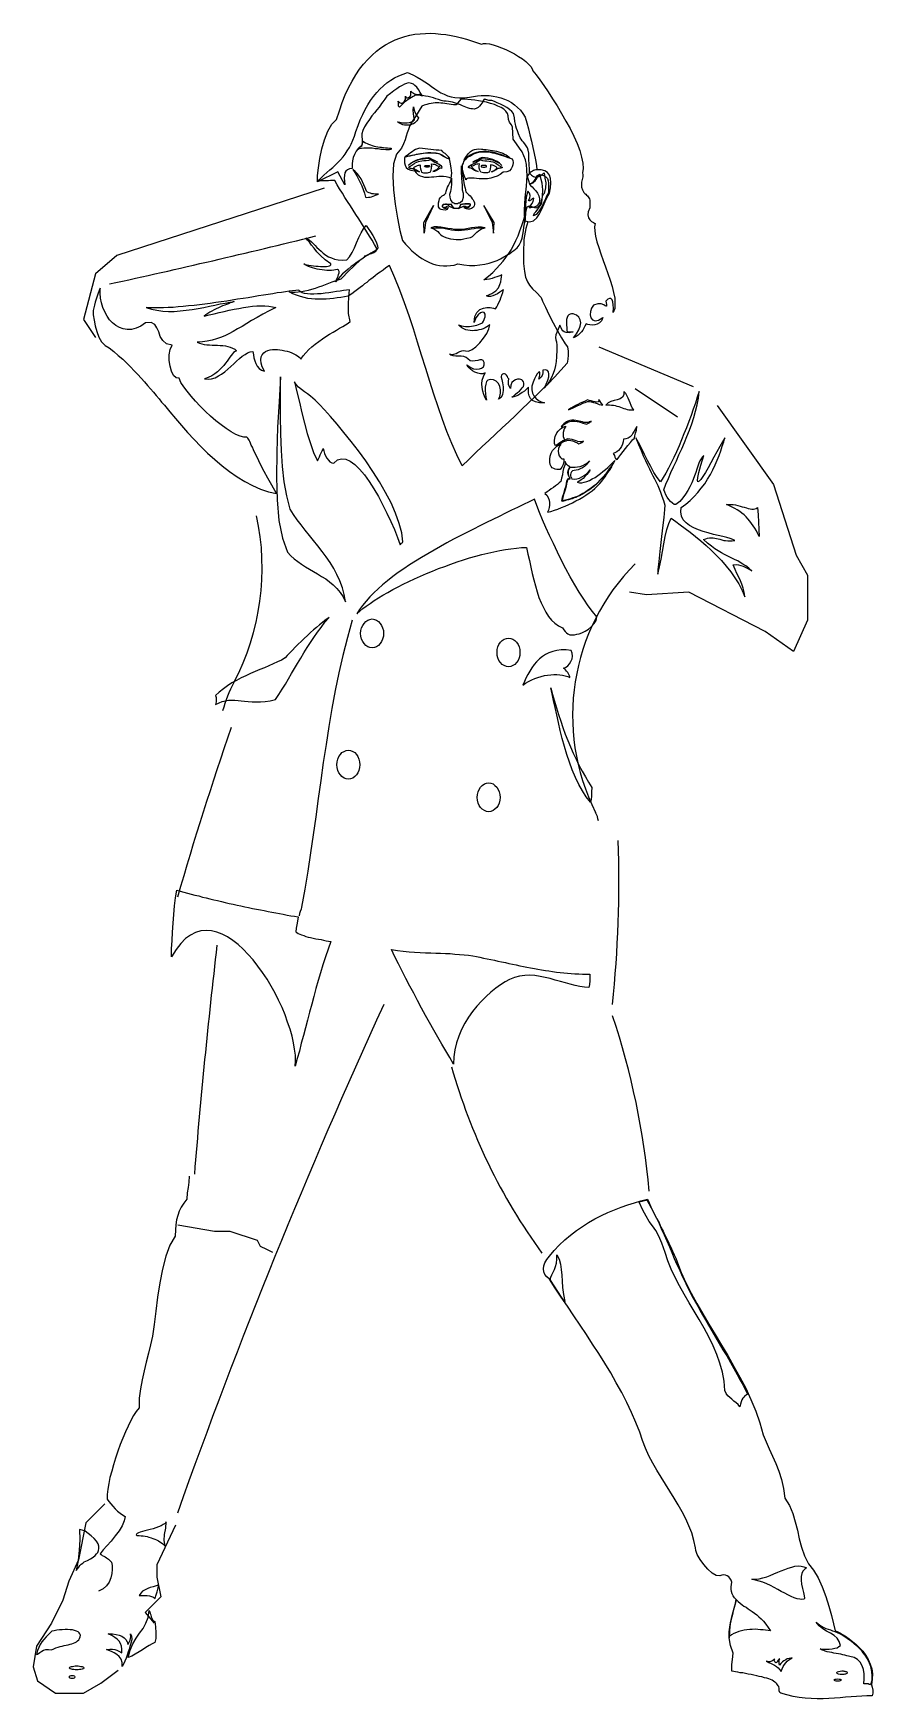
# Model space of a CAD drawing. Extents: x 140.65 to 141.56, y 57.95 to 59.74.
import ezdxf

# ---------------------------------------------------------------- set-up
doc = ezdxf.new("R2010")
doc.units = 0
doc.layers.get('0').update_dxf_attribs({"linetype": 'CONTINUOUS'})

msp = doc.modelspace()

# ---------------------------------------------------------------- linework, layer by layer
for p, q in [((140.967, 59.5689), (140.7446, 59.497)), ((140.7446, 59.497), (140.7217, 59.4774)), ((140.7217, 59.4774), (140.7087, 59.4284)), ((140.7087, 59.4284), (140.7217, 59.4088)), ((141.2613, 59.399), (141.3627, 59.3565)), ((141.3004, 59.3542), (141.3459, 59.3239)), ((141.3883, 59.336), (141.4489, 59.2512)), ((141.4489, 59.2512), (141.4732, 59.1755)), ((141.4732, 59.1755), (141.4853, 59.1543)), ((141.4853, 59.1543), (141.4853, 59.1119)), ((141.3126, 59.1331), (141.2944, 59.1361)), ((141.358, 59.1361), (141.3126, 59.1331)), ((141.4399, 59.0937), (141.358, 59.1361)), ((141.4853, 59.1058), (141.4702, 59.0725)), ((141.4853, 59.1119), (141.4853, 59.1058)), ((141.4702, 59.0725), (141.4399, 59.0937)), ((140.81, 58.4576), (140.8493, 58.451)), ((140.8493, 58.451), (140.8656, 58.451)), ((140.8656, 58.451), (140.8951, 58.4412)), ((140.8951, 58.4412), (140.8983, 58.4347)), ((140.8983, 58.4347), (140.9049, 58.4314)), ((140.9049, 58.4314), (140.9114, 58.4282)), ((140.7317, 58.1584), (140.7114, 58.1381)), ((140.7114, 58.1381), (140.7034, 58.0984)), ((140.8076, 58.1355), (140.7873, 58.0931)), ((140.7034, 58.0984), (140.6929, 58.0755)), ((140.7873, 58.0931), (140.7873, 58.0799)), ((140.6929, 58.0755), (140.6867, 58.0552)), ((140.7873, 58.0799), (140.7917, 58.0587)), ((140.6867, 58.0552), (140.6743, 58.0305)), ((140.7917, 58.0587), (140.7749, 58.042)), ((140.6743, 58.0305), (140.6584, 58.0058)), ((140.7749, 58.042), (140.7846, 58.0305)), ((140.6584, 58.0058), (140.6549, 57.9838)), ((140.6549, 57.9838), (140.6593, 57.9688)), ((140.7273, 57.9661), (140.7458, 57.9802)), ((140.6593, 57.9688), (140.6787, 57.9556)), ((140.7087, 57.9556), (140.7273, 57.9661)), ((140.6787, 57.9556), (140.7087, 57.9556))]:
    msp.add_line(p, q)
at = {"linetype": 'CONTINUOUS'}
for points in [[(141.1872, 59.585), (141.187, 59.5852), (141.187, 59.5895), (141.1868, 59.5946), (141.1865, 59.6002), (141.1863, 59.6066), (141.1857, 59.6097), (141.1848, 59.6124), (141.1837, 59.6146), (141.1822, 59.6167), (141.1806, 59.6184), (141.1792, 59.6199), (141.178, 59.6215), (141.1771, 59.6232), (141.1752, 59.6274), (141.1741, 59.6305), (141.1732, 59.6332), (141.1726, 59.6354), (141.172, 59.6378), (141.1715, 59.6407), (141.1709, 59.6444), (141.17, 59.6493), (141.1681, 59.6513), (141.1657, 59.6534), (141.1627, 59.6555), (141.1595, 59.6573), (141.1559, 59.6592), (141.1525, 59.6607), (141.1494, 59.662), (141.1466, 59.663), (141.1454, 59.663), (141.1445, 59.663), (141.1434, 59.6631), (141.1424, 59.6635), (141.1413, 59.6637), (141.1404, 59.6641), (141.1394, 59.6643), (141.1385, 59.6646), (141.1377, 59.6633), (141.137, 59.6618), (141.137, 59.6618), (141.1361, 59.6601), (141.1349, 59.6587), (141.1336, 59.6571), (141.1319, 59.6557), (141.1299, 59.6545), (141.1276, 59.6538), (141.1259, 59.654), (141.1243, 59.6542), (141.1226, 59.6545), (141.1207, 59.6551), (141.119, 59.6558), (141.1171, 59.6566), (141.1151, 59.6573), (141.1132, 59.6583), (141.1111, 59.659), (141.1095, 59.6596), (141.1089, 59.6598), (141.1068, 59.6605), (141.1046, 59.6611), (141.1023, 59.6616), (141.1001, 59.662), (141.0977, 59.6622), (141.0952, 59.6622), (141.0922, 59.6631), (141.0894, 59.6641), (141.0868, 59.665), (141.0842, 59.6658), (141.0814, 59.6665), (141.0785, 59.6673), (141.0754, 59.6678), (141.072, 59.6684), (141.0699, 59.6718), (141.0679, 59.6748), (141.0662, 59.6772), (141.0643, 59.6791), (141.0626, 59.6804), (141.0607, 59.6813), (141.0591, 59.6817), (141.057, 59.6819), (141.0551, 59.6813), (141.0529, 59.6806), (141.0504, 59.6793), (141.0478, 59.6778), (141.045, 59.6757), (141.0416, 59.6733), (141.0381, 59.6706), (141.0341, 59.6676), (141.0334, 59.6667), (141.0326, 59.6656), (141.0319, 59.6645), (141.0309, 59.6631), (141.0298, 59.6616), (141.0285, 59.66), (141.0272, 59.6581), (141.0257, 59.6558), (141.0235, 59.6532), (141.0208, 59.65), (141.018, 59.6465), (141.0154, 59.6427), (141.0128, 59.6388), (141.0103, 59.6349), (141.0085, 59.6309), (141.0072, 59.6272), (141.0073, 59.6244), (141.0077, 59.6214), (141.0077, 59.6184), (141.0072, 59.615), (141.0038, 59.612), (141.0012, 59.6088), (140.9993, 59.6052), (140.998, 59.6019), (140.9972, 59.5985), (140.9968, 59.5953), (140.9968, 59.5925), (140.997, 59.5901), (140.9942, 59.5897), (140.992, 59.5888), (140.9903, 59.5873), (140.9892, 59.5854), (140.9886, 59.583), (140.9884, 59.5799), (140.9886, 59.5766), (140.9892, 59.5726), (140.9815, 59.5865), (140.9597, 59.576), (140.9599, 59.5826), (140.9607, 59.591), (140.9622, 59.6008), (140.9644, 59.6111), (140.9672, 59.621), (140.9708, 59.6302), (140.9751, 59.6377), (140.9802, 59.6427), (140.9832, 59.6521), (140.9862, 59.6609), (140.9895, 59.6691), (140.9931, 59.6768), (140.9968, 59.6839), (141.0008, 59.6905), (141.0049, 59.6965), (141.0092, 59.7019), (141.0137, 59.707), (141.0182, 59.7117), (141.0229, 59.7158), (141.0278, 59.7194), (141.0328, 59.7227), (141.0379, 59.7255), (141.0429, 59.728), (141.0482, 59.73), (141.0534, 59.7315), (141.0589, 59.733), (141.0643, 59.734), (141.0697, 59.7345), (141.0754, 59.7349), (141.0808, 59.7351), (141.0864, 59.7349), (141.092, 59.7343), (141.0975, 59.7338), (141.1031, 59.7328), (141.1085, 59.7317), (141.1141, 59.7302), (141.1196, 59.7287), (141.125, 59.727), (141.1302, 59.7254), (141.1355, 59.7233), (141.1377, 59.724), (141.1407, 59.724), (141.1443, 59.7237), (141.1482, 59.7227), (141.1525, 59.7214), (141.157, 59.7197), (141.1617, 59.7177), (141.1666, 59.7154), (141.1711, 59.713), (141.1754, 59.7104), (141.1795, 59.7076), (141.1831, 59.7049), (141.1861, 59.7021), (141.1885, 59.6995), (141.19, 59.6971), (141.1908, 59.6948), (141.1941, 59.6905), (141.1981, 59.6851), (141.2024, 59.6791), (141.2071, 59.6723), (141.2119, 59.665), (141.2168, 59.6573), (141.2215, 59.6493), (141.2262, 59.641), (141.2307, 59.633), (141.2346, 59.6247), (141.2382, 59.6169), (141.241, 59.6094), (141.243, 59.6024), (141.2444, 59.5959), (141.2447, 59.5903), (141.244, 59.5854), (141.2444, 59.5833), (141.2442, 59.5811), (141.2436, 59.5785), (141.243, 59.5756), (141.2429, 59.5728), (141.243, 59.57), (141.2438, 59.5672), (141.2455, 59.5646), (141.2464, 59.5635), (141.2474, 59.5625), (141.2483, 59.5616), (141.2492, 59.5607), (141.25, 59.5599), (141.2507, 59.5588), (141.2513, 59.5577), (141.2517, 59.5562), (141.252, 59.5539), (141.252, 59.5515), (141.2517, 59.5492), (141.2517, 59.5479), (141.25, 59.5438), (141.2496, 59.5404), (141.2505, 59.5374), (141.2519, 59.5352), (141.2537, 59.5335), (141.2556, 59.5322), (141.2569, 59.5314), (141.2577, 59.5312), (141.2569, 59.5275), (141.2571, 59.5228), (141.258, 59.5176), (141.2594, 59.5116), (141.2614, 59.5054), (141.2637, 59.4986), (141.2663, 59.4917), (141.2687, 59.4848), (141.2713, 59.4776), (141.2738, 59.4705), (141.2758, 59.4638), (141.2773, 59.4572), (141.2785, 59.451), (141.2788, 59.4452), (141.2785, 59.4402), (141.277, 59.4359), (141.2772, 59.4404), (141.277, 59.4441), (141.2764, 59.4473), (141.2756, 59.4494), (141.2745, 59.4507), (141.273, 59.4509), (141.2712, 59.4501), (141.2691, 59.448), (141.2697, 59.4443), (141.2697, 59.4426), (141.2695, 59.4424), (141.2683, 59.443), (141.2667, 59.4439), (141.264, 59.4449), (141.2605, 59.4449), (141.2558, 59.4437), (141.2537, 59.4405), (141.2526, 59.4368), (141.2522, 59.4332), (141.253, 59.4301), (141.2547, 59.4278), (141.2575, 59.4269), (141.2612, 59.4276), (141.2659, 59.4304), (141.2644, 59.4269), (141.2623, 59.4246), (141.2597, 59.4231), (141.2571, 59.4224), (141.2543, 59.4222), (141.2519, 59.4224), (141.2496, 59.4229), (141.2479, 59.4235), (141.2466, 59.4211), (141.2453, 59.4188), (141.2442, 59.4167), (141.2429, 59.4149), (141.2412, 59.4132), (141.2393, 59.4115), (141.2371, 59.41), (141.2342, 59.4087), (141.2376, 59.413), (141.24, 59.4171), (141.2416, 59.4211), (141.2421, 59.4246), (141.2416, 59.428), (141.2402, 59.4306), (141.2376, 59.4329), (141.2341, 59.4344), (141.2322, 59.4344), (141.2307, 59.434), (141.2294, 59.4332), (141.2282, 59.4321), (141.2275, 59.4304), (141.2269, 59.4284), (141.2267, 59.4256), (141.2269, 59.4224), (141.2271, 59.4194), (141.2271, 59.4173), (141.2273, 59.416), (141.2277, 59.4154), (141.2282, 59.4151), (141.2296, 59.4151), (141.2312, 59.4151), (141.2339, 59.4149), (141.2297, 59.4141), (141.2266, 59.4143), (141.2243, 59.4151), (141.2228, 59.4162), (141.2217, 59.4177), (141.2209, 59.4192), (141.2204, 59.4209), (141.2196, 59.4222), (141.217, 59.416), (141.2155, 59.4117), (141.2151, 59.4089), (141.2153, 59.4066), (141.2159, 59.4042), (141.2164, 59.4006), (141.2166, 59.3956), (141.2161, 59.3881), (141.2157, 59.3834), (141.2149, 59.3789), (141.214, 59.3744), (141.2125, 59.3703), (141.2106, 59.3662), (141.2084, 59.3622), (141.2059, 59.3583), (141.2029, 59.3545), (141.205, 59.359), (141.2067, 59.3632), (141.2078, 59.3667), (141.208, 59.3697), (141.2076, 59.372), (141.2065, 59.3735), (141.2043, 59.3742), (141.2013, 59.374), (141.2013, 59.3716), (141.2009, 59.369), (141.1998, 59.3665), (141.1973, 59.3643), (141.1981, 59.3686), (141.1983, 59.371), (141.1977, 59.372), (141.1968, 59.3716), (141.1955, 59.3699), (141.194, 59.3675), (141.1925, 59.3645), (141.191, 59.3611), (141.1896, 59.3568), (141.1895, 59.3529), (141.1902, 59.3493), (141.1917, 59.3463), (141.1938, 59.3439), (141.1966, 59.3416), (141.1998, 59.3399), (141.2033, 59.3388), (141.1979, 59.339), (141.1936, 59.3399), (141.1904, 59.3416), (141.1881, 59.3437), (141.1867, 59.3463), (141.1859, 59.3493), (141.1859, 59.3525), (141.1861, 59.3559), (141.1838, 59.3536), (141.1816, 59.3515), (141.1792, 59.3499), (141.1769, 59.3482), (141.1747, 59.3469), (141.1724, 59.3459), (141.1702, 59.3452), (141.1681, 59.345), (141.1702, 59.3465), (141.1722, 59.3482), (141.1743, 59.3499), (141.1763, 59.3515), (141.178, 59.3534), (141.1793, 59.3551), (141.1805, 59.3566), (141.181, 59.3581), (141.181, 59.36), (141.1805, 59.3615), (141.1797, 59.3628), (141.1788, 59.3637), (141.1778, 59.3641), (141.1763, 59.3643), (141.1743, 59.3643), (141.1722, 59.3637), (141.1702, 59.3626), (141.1683, 59.3607), (141.1672, 59.3579), (141.1666, 59.3542), (141.1647, 59.3583), (141.1647, 59.362), (141.1649, 59.3648), (141.164, 59.3658), (141.1634, 59.3673), (141.1625, 59.3686), (141.1614, 59.3695), (141.1604, 59.3699), (141.1593, 59.3699), (141.1582, 59.3695), (141.1572, 59.3686), (141.1567, 59.3673), (141.1569, 59.3663), (141.1576, 59.3639), (141.1582, 59.3604), (141.1587, 59.3562), (141.1589, 59.3521), (141.1582, 59.348), (141.1567, 59.3448), (141.1539, 59.3429), (141.1554, 59.3457), (141.1561, 59.3493), (141.1561, 59.3529), (141.1554, 59.3564), (141.1539, 59.3596), (141.1514, 59.3622), (141.1486, 59.3637), (141.1449, 59.3641), (141.1426, 59.3633), (141.1411, 59.3617), (141.1402, 59.359), (141.1396, 59.3559), (141.1396, 59.3523), (141.1398, 59.3485), (141.1404, 59.345), (141.1409, 59.3418), (141.1394, 59.3444), (141.1381, 59.3478), (141.1372, 59.3514), (141.1364, 59.3553), (141.1361, 59.3592), (141.1364, 59.3633), (141.1376, 59.3673), (141.1394, 59.371), (141.137, 59.3701), (141.1344, 59.3701), (141.1316, 59.3707), (141.1286, 59.3718), (141.1259, 59.3733), (141.1233, 59.3752), (141.1213, 59.3772), (141.1198, 59.3795), (141.1235, 59.377), (141.1271, 59.3755), (141.1304, 59.375), (141.1334, 59.3752), (141.1357, 59.3761), (141.1376, 59.3776), (141.1385, 59.3796), (141.1385, 59.3823), (141.1374, 59.3843), (141.1359, 59.3851), (141.1338, 59.3849), (141.1316, 59.3843), (141.1289, 59.3838), (141.1263, 59.3836), (141.1235, 59.3841), (141.1209, 59.386), (141.1192, 59.3877), (141.1168, 59.3886), (141.1139, 59.3888), (141.111, 59.3888), (141.108, 59.3888), (141.1051, 59.3892), (141.1029, 59.39), (141.1012, 59.3915), (141.1037, 59.3909), (141.1061, 59.3911), (141.1083, 59.3918), (141.1104, 59.3928), (141.1124, 59.3939), (141.1145, 59.3946), (141.1166, 59.395), (141.1186, 59.3946), (141.1216, 59.3943), (141.1256, 59.396), (141.1297, 59.3991), (141.134, 59.4033), (141.1379, 59.4081), (141.1413, 59.4134), (141.1436, 59.4183), (141.1447, 59.4226), (141.1432, 59.4214), (141.1415, 59.4203), (141.1394, 59.4194), (141.1374, 59.4184), (141.1353, 59.4177), (141.1329, 59.4171), (141.1306, 59.4166), (141.1282, 59.4164), (141.1257, 59.4162), (141.1233, 59.4164), (141.1211, 59.4167), (141.1188, 59.4173), (141.1166, 59.4183), (141.1147, 59.4194), (141.1128, 59.4209), (141.1111, 59.4226), (141.1143, 59.4214), (141.1183, 59.4209), (141.1226, 59.4209), (141.1269, 59.4214), (141.1308, 59.4222), (141.1342, 59.4235), (141.1366, 59.4248), (141.1379, 59.4265), (141.1394, 59.431), (141.1394, 59.434), (141.1385, 59.4359), (141.1368, 59.4362), (141.1344, 59.4353), (141.1319, 59.4332), (141.1297, 59.4299), (141.1276, 59.4252), (141.1286, 59.4314), (141.1306, 59.4359), (141.1338, 59.4389), (141.1376, 59.4405), (141.1413, 59.4411), (141.1451, 59.4411), (141.1484, 59.4404), (141.1507, 59.4396), (141.152, 59.4419), (141.1533, 59.4441), (141.1544, 59.4465), (141.1555, 59.449), (141.1565, 59.4516), (141.1574, 59.4544), (141.1584, 59.4572), (141.1591, 59.4602), (141.1574, 59.4589), (141.1554, 59.4574), (141.1529, 59.4559), (141.1503, 59.4546), (141.1477, 59.4537), (141.1452, 59.4531), (141.1428, 59.4529), (141.1409, 59.4537), (141.1467, 59.4561), (141.1509, 59.4591), (141.1537, 59.4623), (141.1554, 59.4657), (141.1563, 59.4688), (141.1569, 59.4716), (141.157, 59.4741), (141.1574, 59.476), (141.1561, 59.4754), (141.1542, 59.4746), (141.1522, 59.4739), (141.1497, 59.4732), (141.1471, 59.4724), (141.1441, 59.4716), (141.1413, 59.4711), (141.1383, 59.4707), (141.1432, 59.4748), (141.1477, 59.4788), (141.1516, 59.4829), (141.1554, 59.4868), (141.1587, 59.4908), (141.1619, 59.4947), (141.164, 59.4979), (141.164, 59.4979)], [(141.1853, 59.5331), (141.1833, 59.526), (141.181, 59.514), (141.1805, 59.4999), (141.1808, 59.4883), (141.1818, 59.4799), (141.1829, 59.4735), (141.1848, 59.4688), (141.187, 59.4649), (141.1904, 59.4613), (141.1945, 59.4572), (141.1996, 59.452), (141.2011, 59.448), (141.2041, 59.4415), (141.208, 59.4336), (141.2125, 59.4248), (141.2172, 59.4162), (141.2215, 59.4085), (141.2252, 59.4023), (141.2279, 59.3989), (141.2286, 59.3943), (141.2286, 59.39), (141.2281, 59.3858), (141.2275, 59.3813), (141.2207, 59.3738), (141.2138, 59.3665), (141.2071, 59.3594), (141.2001, 59.3525), (141.193, 59.3455), (141.1861, 59.3388), (141.179, 59.3321), (141.172, 59.3253), (141.1649, 59.3186), (141.1578, 59.312), (141.1507, 59.3053), (141.1436, 59.2987), (141.1362, 59.292), (141.1291, 59.2852), (141.122, 59.2783), (141.1149, 59.2713), (141.1091, 59.2832), (141.1037, 59.2953), (141.0986, 59.3081), (141.0937, 59.3212), (141.089, 59.3345), (141.0845, 59.3482), (141.0802, 59.3618), (141.0759, 59.3759), (141.0714, 59.39), (141.0671, 59.404), (141.0626, 59.4181), (141.0579, 59.4321), (141.0532, 59.446), (141.048, 59.4597), (141.0428, 59.473), (141.0369, 59.4861), (141.0332, 59.4835), (141.03, 59.4812), (141.0268, 59.479), (141.0242, 59.4771), (141.0216, 59.4752), (141.0193, 59.4733), (141.0169, 59.4716), (141.0148, 59.47), (141.0126, 59.4681), (141.0103, 59.4664), (141.0079, 59.4645), (141.0055, 59.4627), (141.0027, 59.4606), (140.9997, 59.4583), (140.9965, 59.4559), (140.9927, 59.4533), (140.9888, 59.4525), (140.9847, 59.452), (140.9807, 59.4514), (140.9768, 59.4509), (140.9729, 59.4505), (140.9689, 59.4501), (140.965, 59.4499), (140.9611, 59.4499), (140.9571, 59.4501), (140.9532, 59.4503), (140.9493, 59.4509), (140.9453, 59.4518), (140.9414, 59.4529), (140.9373, 59.4542), (140.9333, 59.4559), (140.9292, 59.458), (140.9324, 59.4576), (140.9358, 59.4576), (140.9391, 59.4578), (140.9427, 59.4583), (140.9463, 59.4589), (140.95, 59.4598), (140.9538, 59.4608), (140.9575, 59.4619), (140.9611, 59.4632), (140.9648, 59.4645), (140.9684, 59.4658), (140.9719, 59.4672), (140.9755, 59.4685), (140.9787, 59.4696), (140.982, 59.4707), (140.985, 59.4718), (140.988, 59.4748), (140.991, 59.4778), (140.9942, 59.4812), (140.9976, 59.4844), (141.0008, 59.4876), (141.0042, 59.4906), (141.0073, 59.4932), (141.0103, 59.4954), (141.0109, 59.4964), (141.0126, 59.4973), (141.0148, 59.4983), (141.0176, 59.4992), (141.0203, 59.5001), (141.0223, 59.5014), (141.0235, 59.5028), (141.0235, 59.5043), (141.021, 59.5088), (141.0182, 59.5132), (141.0156, 59.5177), (141.0128, 59.5224), (141.0098, 59.5269), (141.007, 59.5316), (141.004, 59.5361), (141.001, 59.5408), (140.998, 59.5455), (140.995, 59.55), (140.992, 59.5547), (140.9892, 59.5592), (140.9864, 59.5638), (140.9835, 59.5683), (140.9809, 59.5728), (140.9783, 59.5773), (140.9761, 59.5773), (140.9736, 59.5773), (140.9714, 59.5771), (140.9691, 59.577), (140.9667, 59.577), (140.9644, 59.5768), (140.962, 59.5766), (140.9597, 59.5766), (140.9633, 59.5798), (140.9667, 59.583), (140.9699, 59.5858), (140.973, 59.5886), (140.9762, 59.5914), (140.979, 59.594), (140.9819, 59.5968), (140.9845, 59.5996), (140.9871, 59.6026), (140.9894, 59.6056), (140.9916, 59.609), (140.9939, 59.6126), (140.9957, 59.6163), (140.9976, 59.6204), (140.9995, 59.6249), (141.001, 59.63), (141.0032, 59.6364), (141.0056, 59.6423), (141.0083, 59.648), (141.0109, 59.6534), (141.0137, 59.6585), (141.0167, 59.6631), (141.0199, 59.6675), (141.0233, 59.6716), (141.0266, 59.6753), (141.0304, 59.6789), (141.0341, 59.6819), (141.0383, 59.6847), (141.0424, 59.6873), (141.0469, 59.6896), (141.0516, 59.6914), (141.0564, 59.6931), (141.0619, 59.6907), (141.0666, 59.6881), (141.071, 59.6856), (141.075, 59.683), (141.0787, 59.6804), (141.0821, 59.6779), (141.0855, 59.6757), (141.0889, 59.6735), (141.092, 59.6714), (141.0956, 59.6697), (141.0992, 59.6682), (141.1031, 59.6671), (141.1072, 59.6663), (141.1119, 59.666), (141.1171, 59.666), (141.1229, 59.6665), (141.1271, 59.6675), (141.1312, 59.668), (141.1353, 59.6684), (141.1394, 59.6684), (141.1437, 59.6684), (141.148, 59.6678), (141.1522, 59.6671), (141.1563, 59.666), (141.1602, 59.6646), (141.164, 59.663), (141.1677, 59.6609), (141.1711, 59.6585), (141.1743, 59.6557), (141.1773, 59.6526), (141.1799, 59.6491), (141.1823, 59.6452), (141.1842, 59.6392), (141.1859, 59.6328), (141.1876, 59.6262), (141.1891, 59.6195), (141.1906, 59.6127), (141.1921, 59.6062), (141.1934, 59.5996), (141.1945, 59.5933), (141.1951, 59.5888), (141.1951, 59.5889)], [(141.0722, 59.6676), (141.0712, 59.668), (141.0701, 59.6684), (141.069, 59.6686), (141.0679, 59.6688), (141.0666, 59.6688), (141.065, 59.6686), (141.0637, 59.668), (141.0624, 59.6673), (141.0606, 59.6663), (141.0589, 59.6652), (141.057, 59.6641), (141.0551, 59.6628), (141.0531, 59.6613), (141.0512, 59.6596), (141.0495, 59.6577), (141.0476, 59.6558), (141.0467, 59.657), (141.0465, 59.6585), (141.0465, 59.6603), (141.0461, 59.6622), (141.0473, 59.6613), (141.0484, 59.6607), (141.0495, 59.6603), (141.051, 59.6603), (141.0532, 59.6622), (141.0542, 59.6641), (141.0542, 59.666), (141.054, 59.6676), (141.0546, 59.6667), (141.0553, 59.666), (141.0562, 59.6658), (141.0574, 59.6663), (141.0592, 59.6675), (141.06, 59.6691), (141.06, 59.671), (141.0598, 59.6729), (141.0611, 59.6718), (141.0626, 59.6708), (141.0639, 59.6701), (141.0654, 59.6697), (141.0669, 59.6695), (141.0682, 59.6695), (141.0695, 59.6699), (141.0707, 59.6705), (141.071, 59.6699), (141.0714, 59.6691), (141.0718, 59.6684), (141.0722, 59.6676)], [(141.1739, 59.505), (141.1762, 59.508), (141.1778, 59.5116), (141.1792, 59.5155), (141.1801, 59.5194), (141.1806, 59.5234), (141.1812, 59.5273), (141.1816, 59.5309), (141.1822, 59.5339), (141.1872, 59.5329), (141.1915, 59.5342), (141.1949, 59.5372), (141.1979, 59.5414), (141.2003, 59.5466), (141.2029, 59.5522), (141.2054, 59.558), (141.2084, 59.5637), (141.2095, 59.5696), (141.2101, 59.5749), (141.2097, 59.5794), (141.2086, 59.583), (141.2065, 59.5858), (141.2035, 59.5878), (141.1998, 59.5888), (141.1951, 59.5889), (141.1938, 59.5888), (141.1926, 59.5884), (141.1913, 59.588), (141.1902, 59.5874), (141.1889, 59.5865), (141.1876, 59.5854), (141.1861, 59.5837), (141.1846, 59.5818), (141.1844, 59.5888), (141.1838, 59.5946), (141.1827, 59.5994), (141.1812, 59.6037), (141.1792, 59.6079), (141.1765, 59.612), (141.1733, 59.6165), (141.1696, 59.6215), (141.1689, 59.6349), (141.1673, 59.6373), (141.1658, 59.6397), (141.1647, 59.6427), (141.1644, 59.6467), (141.1636, 59.6493), (141.1619, 59.6515), (141.1597, 59.6536), (141.1567, 59.6555), (141.1533, 59.6571), (141.1495, 59.6587), (141.1454, 59.66), (141.1411, 59.6611), (141.1368, 59.662), (141.1325, 59.6628), (141.1284, 59.6633), (141.1244, 59.6639), (141.1209, 59.6643), (141.1177, 59.6645), (141.1153, 59.6646), (141.1134, 59.6646), (141.1083, 59.6583), (141.1057, 59.6585), (141.1031, 59.6588), (141.1008, 59.6592), (141.0986, 59.6596), (141.0963, 59.6598), (141.0943, 59.6601), (141.092, 59.6603), (141.09, 59.6605), (141.0879, 59.6605), (141.0858, 59.6605), (141.0838, 59.6603), (141.0815, 59.66), (141.0793, 59.6596), (141.0769, 59.6588), (141.0742, 59.6581), (141.0716, 59.657), (141.0649, 59.6459), (141.0613, 59.6407), (141.0589, 59.6362), (141.0572, 59.632), (141.0559, 59.6283), (141.0547, 59.6247), (141.0536, 59.6208), (141.0521, 59.6167), (141.0499, 59.612), (141.0444, 59.6056), (141.0414, 59.5953), (141.0405, 59.582), (141.0413, 59.5672), (141.0429, 59.5518), (141.0454, 59.5369), (141.0482, 59.5236), (141.051, 59.5131), (141.0542, 59.5091), (141.0576, 59.5054), (141.0609, 59.502), (141.0645, 59.499), (141.068, 59.4962), (141.0718, 59.4938), (141.0754, 59.4915), (141.0793, 59.4898), (141.083, 59.4881), (141.0868, 59.487), (141.0907, 59.4863), (141.0947, 59.4859), (141.0986, 59.4857), (141.1025, 59.4861), (141.1063, 59.4866), (141.1102, 59.4878), (141.1168, 59.4868), (141.1228, 59.4863), (141.1286, 59.4863), (141.134, 59.4868), (141.1391, 59.4876), (141.1439, 59.4887), (141.1482, 59.49), (141.1524, 59.4917), (141.1561, 59.4934), (141.1597, 59.4953), (141.1628, 59.4971), (141.1657, 59.4988), (141.1681, 59.5007), (141.1703, 59.5024), (141.1722, 59.5037), (141.1739, 59.505)], [(141.0581, 59.6367), (141.0564, 59.6365), (141.0547, 59.6365), (141.0531, 59.6367), (141.0514, 59.6371), (141.0499, 59.6377), (141.0484, 59.6384), (141.0469, 59.6392), (141.0457, 59.6403), (141.0482, 59.6397), (141.0508, 59.6392), (141.0534, 59.639), (141.0559, 59.6392), (141.0583, 59.6393), (141.0606, 59.6401), (141.0624, 59.641), (141.0639, 59.6425), (141.0632, 59.6459), (141.0626, 59.6493), (141.0624, 59.6528), (141.0628, 59.6562), (141.0634, 59.6526), (141.0645, 59.6497), (141.0662, 59.6468), (141.0682, 59.6446), (141.0673, 59.6427), (141.0664, 59.6412), (141.0652, 59.6401), (141.0641, 59.639), (141.0628, 59.6382), (141.0613, 59.6377), (141.0598, 59.6371), (141.0581, 59.6367)], [(141.0081, 59.6199), (141.0096, 59.6187), (141.0113, 59.6178), (141.013, 59.6169), (141.0146, 59.6161), (141.0165, 59.6154), (141.0184, 59.6148), (141.0205, 59.6142), (141.0223, 59.6139), (141.0244, 59.6135), (141.0265, 59.6131), (141.0285, 59.6129), (141.0306, 59.6126), (141.0326, 59.6124), (141.0347, 59.6122), (141.0368, 59.612), (141.0386, 59.6118), (141.0388, 59.6109), (141.0383, 59.6105), (141.0371, 59.6101), (141.0354, 59.6101), (141.0332, 59.6101), (141.0306, 59.6105), (141.0278, 59.6107), (141.0248, 59.6111), (141.0216, 59.6114), (141.0184, 59.6118), (141.0152, 59.612), (141.0122, 59.612), (141.0094, 59.612), (141.0068, 59.6116), (141.0045, 59.6111), (141.0028, 59.6101), (141.0042, 59.6116), (141.0053, 59.6127), (141.0062, 59.6137), (141.0072, 59.6146), (141.0077, 59.6156), (141.0081, 59.6167), (141.0083, 59.618), (141.0081, 59.6199)], [(141.1031, 59.5798), (141.1037, 59.585), (141.1031, 59.591), (141.102, 59.5968), (141.1012, 59.6006), (141.1003, 59.6006), (141.099, 59.6009), (141.0977, 59.6015), (141.0962, 59.6022), (141.0947, 59.6032), (141.0932, 59.6041), (141.0915, 59.6051), (141.09, 59.606), (141.087, 59.6066), (141.084, 59.6067), (141.0812, 59.6069), (141.0782, 59.6069), (141.0755, 59.6066), (141.0729, 59.6064), (141.0703, 59.606), (141.0679, 59.6054), (141.0656, 59.6051), (141.0636, 59.6045), (141.0615, 59.6041), (141.0596, 59.6036), (141.0577, 59.6034), (141.0562, 59.603), (141.0547, 59.603), (141.0536, 59.603), (141.0531, 59.6011), (141.0529, 59.5989), (141.0531, 59.5963), (141.0536, 59.5938), (141.0549, 59.5914), (141.057, 59.5895), (141.0598, 59.5882), (141.0636, 59.5876), (141.0656, 59.5854), (141.0677, 59.5835), (141.0699, 59.5822), (141.0722, 59.5815), (141.0746, 59.5809), (141.077, 59.5809), (141.0795, 59.5809), (141.0819, 59.5811), (141.0845, 59.5813), (141.0872, 59.5816), (141.0898, 59.5818), (141.0924, 59.582), (141.095, 59.5818), (141.0978, 59.5815), (141.1005, 59.5809), (141.1031, 59.5798)], [(141.1016, 59.6009), (141.1005, 59.6022), (141.0995, 59.6034), (141.0986, 59.6043), (141.0977, 59.6052), (141.0965, 59.6062), (141.0954, 59.6071), (141.0943, 59.6082), (141.093, 59.6094), (141.09, 59.6097), (141.087, 59.6099), (141.084, 59.6103), (141.0812, 59.6105), (141.0782, 59.6109), (141.0752, 59.6112), (141.0722, 59.6116), (141.0692, 59.612), (141.0669, 59.6114), (141.065, 59.6105), (141.0632, 59.6094), (141.0613, 59.6082), (141.0594, 59.6069), (141.0577, 59.6054), (141.0559, 59.6041), (141.054, 59.603), (141.0557, 59.6032), (141.0576, 59.6036), (141.0592, 59.6037), (141.0611, 59.6043), (141.063, 59.6047), (141.0649, 59.6051), (141.0669, 59.6056), (141.069, 59.606), (141.0712, 59.6064), (141.0735, 59.6067), (141.0759, 59.6069), (141.0784, 59.6071), (141.081, 59.6071), (141.0838, 59.6071), (141.0868, 59.6067), (141.09, 59.6064), (141.0918, 59.6054), (141.0937, 59.6045), (141.0952, 59.6034), (141.0969, 59.6024), (141.0982, 59.6017), (141.0995, 59.6011), (141.1006, 59.6008), (141.1016, 59.6009)], [(141.093, 59.5906), (141.0933, 59.5916), (141.0928, 59.5927), (141.0913, 59.5938), (141.0894, 59.5948), (141.0872, 59.5959), (141.0849, 59.597), (141.0828, 59.5983), (141.0812, 59.5994), (141.0787, 59.5989), (141.0763, 59.5985), (141.0739, 59.5983), (141.0716, 59.5979), (141.0695, 59.5976), (141.0677, 59.5972), (141.0658, 59.5966), (141.0643, 59.5957), (141.063, 59.5948), (141.0619, 59.594), (141.0609, 59.5934), (141.0602, 59.5929), (141.0596, 59.5925), (141.0589, 59.5921), (141.0581, 59.5918), (141.0572, 59.5914), (141.0589, 59.5906), (141.06, 59.5904), (141.0609, 59.5903), (141.0622, 59.5903), (141.0626, 59.5899), (141.0632, 59.5893), (141.0641, 59.5888), (141.0649, 59.5882), (141.066, 59.5876), (141.0669, 59.5873), (141.068, 59.5869), (141.0692, 59.5865), (141.068, 59.5871), (141.0669, 59.5876), (141.0658, 59.5882), (141.065, 59.5888), (141.0643, 59.5893), (141.0637, 59.5899), (141.0634, 59.5906), (141.0632, 59.5914), (141.0639, 59.5918), (141.0647, 59.5923), (141.0654, 59.5927), (141.0662, 59.5931), (141.0669, 59.5934), (141.0679, 59.5936), (141.0688, 59.5938), (141.0699, 59.594), (141.0699, 59.5921), (141.0703, 59.5899), (141.0709, 59.5878), (141.0714, 59.5863), (141.0725, 59.5859), (141.0735, 59.5856), (141.0744, 59.5854), (141.0754, 59.5854), (141.0765, 59.5854), (141.0776, 59.5856), (141.0789, 59.5858), (141.0804, 59.5861), (141.0815, 59.5882), (141.0821, 59.5904), (141.0823, 59.5929), (141.0819, 59.5951), (141.0838, 59.5949), (141.0853, 59.5948), (141.0862, 59.5944), (141.0872, 59.5938), (141.0877, 59.5933), (141.0885, 59.5929), (141.0894, 59.5927), (141.0905, 59.5925), (141.0902, 59.5918), (141.0896, 59.5912), (141.089, 59.5904), (141.0883, 59.5897), (141.0873, 59.5889), (141.0862, 59.5884), (141.0849, 59.5876), (141.0834, 59.5869), (141.0855, 59.5873), (141.087, 59.588), (141.0883, 59.5888), (141.0892, 59.5895), (141.0902, 59.5901), (141.0909, 59.5906), (141.0918, 59.5908), (141.093, 59.5906)], [(141.0574, 59.5934), (141.06, 59.5959), (141.0626, 59.5976), (141.065, 59.5989), (141.0675, 59.5998), (141.0701, 59.6006), (141.0727, 59.6011), (141.0755, 59.6015), (141.0787, 59.6021), (141.0799, 59.6015), (141.0812, 59.6009), (141.0823, 59.6002), (141.0836, 59.5996), (141.0849, 59.5991), (141.0862, 59.5983), (141.0873, 59.5978), (141.0887, 59.5972), (141.0885, 59.597), (141.0877, 59.5974), (141.0864, 59.5979), (141.0849, 59.5985), (141.0834, 59.5993), (141.0817, 59.6), (141.08, 59.6006), (141.0787, 59.6009), (141.0757, 59.6006), (141.0729, 59.6002), (141.0703, 59.5998), (141.0679, 59.5993), (141.0654, 59.5985), (141.0628, 59.5974), (141.0602, 59.5957), (141.0574, 59.5934)], [(141.1188, 59.5779), (141.1183, 59.5794), (141.1175, 59.5815), (141.1168, 59.5839), (141.116, 59.5865), (141.1154, 59.5893), (141.1153, 59.5918), (141.1154, 59.594), (141.1164, 59.5957), (141.1166, 59.5976), (141.1177, 59.5994), (141.1194, 59.6009), (141.1214, 59.6026), (141.1237, 59.6039), (141.1261, 59.6051), (141.1282, 59.6062), (141.1301, 59.6071), (141.1327, 59.6077), (141.1353, 59.6079), (141.1377, 59.6081), (141.1402, 59.6081), (141.1426, 59.6079), (141.1451, 59.6075), (141.1475, 59.6071), (141.1499, 59.6066), (141.1522, 59.606), (141.1546, 59.6052), (141.1569, 59.6045), (141.1593, 59.6037), (141.1615, 59.603), (141.164, 59.6021), (141.1662, 59.6013), (141.1687, 59.6004), (141.1692, 59.5987), (141.1696, 59.5966), (141.1694, 59.5942), (141.1687, 59.5919), (141.1673, 59.5897), (141.1655, 59.5878), (141.1627, 59.5865), (141.1589, 59.5861), (141.1555, 59.5837), (141.1524, 59.582), (141.149, 59.5807), (141.1456, 59.5798), (141.1422, 59.5792), (141.1391, 59.579), (141.1361, 59.579), (141.1331, 59.5792), (141.1302, 59.5794), (141.1278, 59.5798), (141.1254, 59.5799), (141.1235, 59.5799), (141.1216, 59.5799), (141.1203, 59.5796), (141.1194, 59.579), (141.1188, 59.5779)], [(141.1171, 59.5994), (141.1196, 59.6034), (141.1218, 59.6064), (141.1239, 59.6084), (141.1261, 59.6097), (141.1282, 59.6105), (141.1304, 59.6109), (141.1329, 59.6111), (141.1355, 59.6109), (141.137, 59.6109), (141.1387, 59.6107), (141.1407, 59.6105), (141.1428, 59.6103), (141.1449, 59.6099), (141.1473, 59.6096), (141.1495, 59.609), (141.1518, 59.6086), (141.154, 59.6079), (141.1563, 59.6073), (141.1584, 59.6066), (141.1604, 59.6056), (141.1621, 59.6049), (141.1636, 59.6039), (141.1649, 59.6028), (141.166, 59.6017), (141.164, 59.6024), (141.1615, 59.6032), (141.1589, 59.6041), (141.1563, 59.6051), (141.1533, 59.606), (141.1503, 59.6069), (141.1471, 59.6075), (141.1439, 59.6081), (141.1406, 59.6084), (141.1372, 59.6084), (141.1336, 59.6081), (141.1302, 59.6073), (141.1269, 59.6062), (141.1235, 59.6045), (141.1203, 59.6022), (141.1171, 59.5994)], [(141.1222, 59.5906), (141.1218, 59.5916), (141.1224, 59.5927), (141.1239, 59.5938), (141.1259, 59.5948), (141.1282, 59.5959), (141.1304, 59.597), (141.1325, 59.5983), (141.1342, 59.5994), (141.1368, 59.5989), (141.1392, 59.5985), (141.1415, 59.5983), (141.1437, 59.5979), (141.1458, 59.5976), (141.1477, 59.5972), (141.1495, 59.5966), (141.1511, 59.5957), (141.1524, 59.5948), (141.1535, 59.594), (141.1542, 59.5934), (141.155, 59.5929), (141.1557, 59.5925), (141.1565, 59.5921), (141.1572, 59.5918), (141.1582, 59.5914), (141.1565, 59.5906), (141.1554, 59.5904), (141.1544, 59.5903), (141.1531, 59.5903), (141.1527, 59.5899), (141.1522, 59.5893), (141.1512, 59.5888), (141.1503, 59.5882), (141.1494, 59.5876), (141.1482, 59.5873), (141.1471, 59.5869), (141.1462, 59.5865), (141.1473, 59.5871), (141.1484, 59.5876), (141.1494, 59.5882), (141.1503, 59.5888), (141.1509, 59.5893), (141.1514, 59.5899), (141.152, 59.5906), (141.1522, 59.5914), (141.1514, 59.5918), (141.1507, 59.5923), (141.1499, 59.5927), (141.1492, 59.5931), (141.1484, 59.5934), (141.1475, 59.5936), (141.1466, 59.5938), (141.1454, 59.594), (141.1454, 59.5921), (141.1451, 59.5899), (141.1445, 59.5878), (141.1439, 59.5863), (141.1428, 59.5859), (141.1419, 59.5856), (141.1409, 59.5854), (141.1398, 59.5854), (141.1389, 59.5854), (141.1377, 59.5856), (141.1364, 59.5858), (141.1349, 59.5861), (141.1338, 59.5882), (141.1332, 59.5904), (141.1331, 59.5929), (141.1334, 59.5951), (141.1316, 59.5949), (141.1301, 59.5948), (141.1291, 59.5944), (141.1282, 59.5938), (141.1274, 59.5933), (141.1267, 59.5929), (141.1257, 59.5927), (141.1246, 59.5925), (141.1252, 59.5918), (141.1257, 59.5912), (141.1263, 59.5904), (141.1271, 59.5897), (141.128, 59.5889), (141.1291, 59.5884), (141.1304, 59.5876), (141.1319, 59.5869), (141.1299, 59.5873), (141.1282, 59.588), (141.1269, 59.5888), (141.1259, 59.5895), (141.125, 59.5901), (141.1241, 59.5906), (141.1231, 59.5908), (141.1222, 59.5906)], [(141.1576, 59.5934), (141.155, 59.5959), (141.1525, 59.5976), (141.1501, 59.5989), (141.1477, 59.5998), (141.1451, 59.6006), (141.1424, 59.6011), (141.1396, 59.6015), (141.1364, 59.6021), (141.1351, 59.6015), (141.134, 59.6009), (141.1327, 59.6002), (141.1314, 59.5996), (141.1302, 59.5991), (141.1289, 59.5983), (141.1276, 59.5978), (141.1263, 59.5972), (141.1267, 59.597), (141.1274, 59.5974), (141.1288, 59.5979), (141.1302, 59.5985), (141.1317, 59.5993), (141.1334, 59.6), (141.1351, 59.6006), (141.1364, 59.6009), (141.1394, 59.6006), (141.1422, 59.6002), (141.1449, 59.5998), (141.1473, 59.5993), (141.1495, 59.5985), (141.1522, 59.5974), (141.1548, 59.5957), (141.1576, 59.5934)], [(140.9978, 59.5891), (140.9998, 59.5858), (141.0019, 59.5822), (141.0038, 59.5788), (141.0055, 59.5753), (141.0072, 59.5717), (141.0087, 59.5678), (141.01, 59.5637), (141.0111, 59.5593), (141.0128, 59.5592), (141.0145, 59.5593), (141.0161, 59.5595), (141.0178, 59.5599), (141.0195, 59.5605), (141.0212, 59.5612), (141.0231, 59.562), (141.0251, 59.5627), (141.0233, 59.5627), (141.0214, 59.5627), (141.0197, 59.5629), (141.018, 59.5631), (141.0165, 59.5637), (141.015, 59.5642), (141.0135, 59.5648), (141.0122, 59.5657), (141.0109, 59.5695), (141.0096, 59.5728), (141.0079, 59.576), (141.0064, 59.579), (141.0045, 59.5818), (141.0025, 59.5844), (141.0002, 59.5869), (140.9978, 59.5891)], [(141.0774, 59.5934), (141.0785, 59.5934), (141.0795, 59.5933), (141.08, 59.5929), (141.0802, 59.5927), (141.08, 59.5921), (141.0795, 59.5919), (141.0785, 59.5916), (141.0774, 59.5916), (141.0763, 59.5916), (141.0754, 59.5919), (141.0748, 59.5921), (141.0746, 59.5927), (141.0748, 59.5929), (141.0754, 59.5933), (141.0763, 59.5934), (141.0774, 59.5934)], [(141.1141, 59.5929), (141.116, 59.5798), (141.1171, 59.5728), (141.1181, 59.5691), (141.119, 59.565), (141.1205, 59.5635), (141.122, 59.5621), (141.1233, 59.5607), (141.1246, 59.5593), (141.1257, 59.5578), (141.1267, 59.5565), (141.1274, 59.555), (141.128, 59.5535), (141.128, 59.5517), (141.1276, 59.55), (141.1269, 59.5488), (141.1261, 59.5479), (141.125, 59.5472), (141.1239, 59.5468), (141.1226, 59.5466), (141.1211, 59.5464), (141.1196, 59.5468), (141.1186, 59.5472), (141.1177, 59.5475), (141.1166, 59.5483), (141.1181, 59.5483), (141.1192, 59.5483), (141.1199, 59.5483), (141.1205, 59.5483), (141.1218, 59.5488), (141.1228, 59.5494), (141.1233, 59.55), (141.1237, 59.5509), (141.1237, 59.5515), (141.1229, 59.5518), (141.122, 59.552), (141.1205, 59.552), (141.1188, 59.552), (141.1169, 59.5518), (141.1151, 59.5515), (141.1132, 59.5513), (141.1126, 59.55), (141.1123, 59.549), (141.1117, 59.5481), (141.1111, 59.5472), (141.1098, 59.5472), (141.1087, 59.5472), (141.1074, 59.5472), (141.1061, 59.5472), (141.1051, 59.5481), (141.1044, 59.5488), (141.1038, 59.55), (141.1031, 59.5518), (141.102, 59.5515), (141.101, 59.5515), (141.1001, 59.5515), (141.099, 59.5517), (141.098, 59.5518), (141.0969, 59.5518), (141.0958, 59.5517), (141.0947, 59.5513), (141.0939, 59.5504), (141.0937, 59.5494), (141.0943, 59.5487), (141.095, 59.5479), (141.096, 59.5475), (141.0973, 59.5477), (141.0986, 59.5481), (141.1003, 59.5485), (141.0993, 59.5472), (141.0986, 59.5462), (141.0977, 59.5457), (141.0965, 59.5455), (141.0943, 59.5457), (141.0924, 59.5462), (141.0911, 59.547), (141.0903, 59.5479), (141.0896, 59.549), (141.0894, 59.5504), (141.0894, 59.5517), (141.0896, 59.5532), (141.0902, 59.5558), (141.0907, 59.5577), (141.0915, 59.559), (141.0924, 59.5599), (141.0935, 59.5607), (141.0947, 59.5614), (141.096, 59.5623), (141.0973, 59.5637), (141.0977, 59.5659), (141.0984, 59.568), (141.0993, 59.57), (141.1003, 59.5721), (141.1014, 59.574), (141.1023, 59.5758), (141.1031, 59.5779), (141.1035, 59.5798), (141.1035, 59.5766), (141.1035, 59.5734), (141.1031, 59.5698), (141.1023, 59.5655), (141.1014, 59.5623), (141.1016, 59.5593), (141.1025, 59.5565), (141.1038, 59.5545), (141.105, 59.5537), (141.1061, 59.5532), (141.1072, 59.5528), (141.1085, 59.5526), (141.1098, 59.5528), (141.111, 59.5532), (141.1121, 59.5535), (141.1132, 59.5541), (141.1153, 59.556), (141.1162, 59.5595), (141.1162, 59.5635), (141.1154, 59.567), (141.1151, 59.5721), (141.1147, 59.5798), (141.1143, 59.5873), (141.1141, 59.5929)], [(141.1381, 59.5934), (141.137, 59.5934), (141.1361, 59.5933), (141.1353, 59.5929), (141.1351, 59.5927), (141.1353, 59.5921), (141.1361, 59.5919), (141.137, 59.5916), (141.1381, 59.5916), (141.1392, 59.5916), (141.1402, 59.5919), (141.1409, 59.5921), (141.1411, 59.5927), (141.1409, 59.5929), (141.1402, 59.5933), (141.1392, 59.5934), (141.1381, 59.5934)], [(141.1872, 59.585), (141.1893, 59.583), (141.1913, 59.5815), (141.1934, 59.5809), (141.1955, 59.5811), (141.1973, 59.5816), (141.1992, 59.5828), (141.2011, 59.5841), (141.2028, 59.5854), (141.2037, 59.5798), (141.2045, 59.5747), (141.2043, 59.5695), (141.2028, 59.5635), (141.2015, 59.562), (141.2007, 59.5601), (141.2003, 59.5578), (141.1998, 59.5556), (141.1992, 59.5532), (141.1981, 59.5509), (141.1964, 59.549), (141.194, 59.5475), (141.1928, 59.5479), (141.1917, 59.5483), (141.1906, 59.5487), (141.1895, 59.549), (141.1883, 59.5494), (141.187, 59.5496), (141.1857, 59.5494), (141.1844, 59.5488), (141.1823, 59.5417), (141.1805, 59.535), (141.1784, 59.5288), (141.1765, 59.523), (141.1745, 59.5176), (141.1722, 59.5125), (141.17, 59.5078), (141.1675, 59.5033), (141.1647, 59.499), (141.164, 59.4979), (141.164, 59.4979)], [(141.182, 59.5324), (141.1816, 59.5455), (141.1825, 59.5586), (141.1838, 59.5711), (141.1846, 59.5828), (141.185, 59.5805), (141.1857, 59.5785), (141.1865, 59.5762), (141.1868, 59.574), (141.1891, 59.5743), (141.1908, 59.5755), (141.1921, 59.577), (141.1934, 59.5788), (141.1943, 59.5807), (141.1955, 59.5822), (141.1966, 59.5833), (141.1981, 59.5837), (141.2026, 59.5828), (141.2048, 59.5813), (141.2063, 59.5794), (141.2073, 59.5771), (141.2076, 59.5747), (141.2076, 59.5721), (141.2076, 59.5695), (141.2074, 59.5668), (141.2074, 59.5642), (141.2058, 59.5612), (141.2043, 59.5578), (141.2026, 59.5541), (141.2009, 59.5504), (141.199, 59.5468), (141.1968, 59.5436), (141.1943, 59.541), (141.1913, 59.5393), (141.1917, 59.5406), (141.1925, 59.5421), (141.1938, 59.5436), (141.1953, 59.5455), (141.1968, 59.5475), (141.1983, 59.5496), (141.1996, 59.5517), (141.2003, 59.5537), (141.2009, 59.5608), (141.2013, 59.5674), (141.2007, 59.5745), (141.1981, 59.5837), (141.1971, 59.5831), (141.196, 59.5818), (141.1949, 59.5799), (141.1936, 59.5781), (141.1923, 59.5762), (141.1906, 59.5745), (141.1889, 59.5736), (141.187, 59.5734), (141.1883, 59.5721), (141.19, 59.5704), (141.1919, 59.5685), (141.1938, 59.5663), (141.1956, 59.5637), (141.197, 59.5607), (141.1977, 59.5575), (141.1977, 59.5539), (141.1968, 59.5522), (141.1956, 59.5509), (141.1945, 59.5498), (141.1932, 59.549), (141.1917, 59.5487), (141.1902, 59.5483), (141.1885, 59.5481), (141.1868, 59.5481), (141.1881, 59.5502), (141.1896, 59.5522), (141.191, 59.5548), (141.1919, 59.5584), (141.1908, 59.558), (141.1898, 59.5575), (141.1891, 59.5569), (141.1885, 59.5563), (141.188, 59.5558), (141.1874, 59.5554), (141.1868, 59.5554), (141.1861, 59.5558), (141.1874, 59.5582), (141.1878, 59.5612), (141.1872, 59.5638), (141.1855, 59.5659), (141.1837, 59.5593), (141.1829, 59.5511), (141.1827, 59.5419), (141.182, 59.5324)], [(141.0842, 59.5504), (141.0755, 59.5324), (141.0742, 59.5207), (141.0737, 59.5322), (141.0842, 59.5504)], [(141.1061, 59.5473), (141.1005, 59.5498), (141.0995, 59.5498), (141.0986, 59.5494), (141.0977, 59.549), (141.0969, 59.5485), (141.096, 59.5483), (141.0952, 59.5481), (141.0945, 59.5485), (141.0937, 59.5492), (141.0937, 59.5498), (141.0937, 59.5505), (141.0941, 59.5513), (141.0948, 59.5518), (141.096, 59.5518), (141.0971, 59.5518), (141.098, 59.5518), (141.099, 59.5518), (141.0999, 59.5517), (141.1008, 59.5517), (141.1018, 59.5518), (141.1029, 59.552), (141.1035, 59.5509), (141.1042, 59.5496), (141.1051, 59.5483), (141.1061, 59.5473)], [(141.111, 59.5473), (141.1162, 59.5498), (141.1171, 59.5498), (141.1181, 59.5496), (141.119, 59.5494), (141.1199, 59.5492), (141.1209, 59.5492), (141.1216, 59.5494), (141.1226, 59.55), (141.1233, 59.5507), (141.1237, 59.5517), (141.1237, 59.5518), (141.1233, 59.552), (141.1226, 59.5522), (141.1213, 59.5522), (141.1201, 59.5524), (141.119, 59.5522), (141.1179, 59.5522), (141.1166, 59.552), (141.1154, 59.5518), (141.1143, 59.5517), (141.113, 59.5517), (141.1126, 59.5505), (141.1123, 59.5494), (141.1117, 59.5483), (141.111, 59.5473)], [(141.1383, 59.5504), (141.1471, 59.5324), (141.1484, 59.5207), (141.1492, 59.5322), (141.1383, 59.5504)], [(141.0118, 59.5292), (141.0141, 59.526), (141.0165, 59.5222), (141.019, 59.5183), (141.0212, 59.5144), (141.0231, 59.5104), (141.0242, 59.5072), (141.0244, 59.5048), (141.0236, 59.5033), (141.0218, 59.5022), (141.0195, 59.5009), (141.0171, 59.4994), (141.0145, 59.4977), (141.0117, 59.496), (141.0087, 59.4939), (141.0055, 59.4919), (141.0023, 59.4896), (140.9991, 59.4874), (140.9959, 59.485), (140.9927, 59.4823), (140.9897, 59.4797), (140.9867, 59.4771), (140.9839, 59.4743), (140.9815, 59.4715), (140.9792, 59.4687), (140.98, 59.4707), (140.9809, 59.4726), (140.9819, 59.4746), (140.9824, 59.4765), (140.983, 59.4782), (140.983, 59.4797), (140.9824, 59.481), (140.9811, 59.482), (140.9792, 59.4814), (140.9772, 59.481), (140.9747, 59.4808), (140.9723, 59.4808), (140.9699, 59.4808), (140.9672, 59.481), (140.9646, 59.4814), (140.962, 59.4818), (140.9594, 59.4823), (140.9567, 59.4829), (140.9543, 59.4836), (140.9521, 59.4844), (140.95, 59.4851), (140.9481, 59.4861), (140.9464, 59.4868), (140.9449, 59.4878), (140.9466, 59.4874), (140.9485, 59.487), (140.9506, 59.4866), (140.953, 59.4863), (140.9554, 59.4859), (140.9579, 59.4855), (140.9603, 59.4853), (140.9629, 59.4851), (140.9652, 59.4851), (140.9674, 59.4851), (140.9693, 59.4851), (140.971, 59.4853), (140.9725, 59.4857), (140.9734, 59.4863), (140.974, 59.487), (140.974, 59.4878), (140.968, 59.4924), (140.9631, 59.4968), (140.9592, 59.5009), (140.956, 59.5046), (140.9532, 59.508), (140.9511, 59.511), (140.9491, 59.5134), (140.9474, 59.5157), (140.9494, 59.5146), (140.9513, 59.5132), (140.9534, 59.5116), (140.9552, 59.5097), (140.9571, 59.5076), (140.9592, 59.5056), (140.9612, 59.5035), (140.9635, 59.5014), (140.9659, 59.4994), (140.9686, 59.4973), (140.9714, 59.4956), (140.9747, 59.4943), (140.9781, 59.493), (140.982, 59.4923), (140.9864, 59.4919), (140.9912, 59.4921), (140.9942, 59.4956), (140.9968, 59.5001), (140.9993, 59.5052), (141.0017, 59.5106), (141.004, 59.5161), (141.0064, 59.5211), (141.009, 59.5256), (141.0118, 59.5292)], [(141.0812, 59.5267), (141.0844, 59.5254), (141.0868, 59.5241), (141.0887, 59.5226), (141.0902, 59.5209), (141.0917, 59.5194), (141.0933, 59.5179), (141.0956, 59.5168), (141.0986, 59.5157), (141.1023, 59.5149), (141.1055, 59.5144), (141.1083, 59.514), (141.1111, 59.514), (141.1138, 59.5142), (141.1168, 59.5146), (141.1199, 59.5153), (141.1237, 59.5161), (141.1259, 59.5174), (141.1278, 59.5189), (141.1293, 59.5204), (141.1308, 59.5219), (141.1325, 59.5234), (141.1344, 59.5247), (141.1366, 59.5258), (141.1394, 59.5267), (141.1357, 59.5273), (141.1321, 59.5273), (141.1284, 59.5269), (141.1248, 59.5266), (141.1213, 59.5258), (141.1177, 59.5252), (141.1141, 59.5249), (141.1106, 59.5247), (141.1068, 59.5249), (141.1033, 59.5254), (141.0995, 59.526), (141.0958, 59.5267), (141.092, 59.5273), (141.0883, 59.5275), (141.0847, 59.5275), (141.0812, 59.5267)], [(141.0832, 59.5262), (141.0866, 59.5267), (141.09, 59.5267), (141.0933, 59.5266), (141.0967, 59.5258), (141.1001, 59.5252), (141.1035, 59.5245), (141.107, 59.5239), (141.1106, 59.5237), (141.1141, 59.5239), (141.1175, 59.5243), (141.1211, 59.5249), (141.1244, 59.5254), (141.1276, 59.526), (141.131, 59.5264), (141.1342, 59.5264), (141.1376, 59.5262)], [(140.7265, 59.4617), (140.7255, 59.4593), (140.7246, 59.4565), (140.7235, 59.4533), (140.7225, 59.4501), (140.7214, 59.4469), (140.7207, 59.4437), (140.7197, 59.4407), (140.7192, 59.4379), (140.7193, 59.4332), (140.7201, 59.4276), (140.7212, 59.4216), (140.7229, 59.4154), (140.7252, 59.4094), (140.7282, 59.4044), (140.7319, 59.4005), (140.7362, 59.398), (140.7413, 59.3939), (140.7461, 59.3898), (140.7508, 59.3856), (140.7551, 59.3815), (140.7593, 59.3774), (140.7632, 59.3733), (140.7669, 59.3693), (140.7707, 59.3654), (140.7741, 59.3615), (140.7774, 59.3575), (140.7806, 59.3538), (140.7838, 59.3502), (140.7868, 59.3467), (140.7898, 59.3431), (140.7926, 59.3397), (140.7956, 59.3366), (140.8012, 59.3294), (140.8074, 59.3221), (140.8138, 59.3146), (140.8203, 59.3071), (140.8273, 59.2996), (140.8346, 59.2921), (140.8419, 59.285), (140.8496, 59.2781), (140.8574, 59.2713), (140.8655, 59.2652), (140.8736, 59.2595), (140.8818, 59.2545), (140.8902, 59.2502), (140.8987, 59.2464), (140.9071, 59.2436), (140.9157, 59.2417), (140.9107, 59.2506), (140.9063, 59.2582), (140.9026, 59.2652), (140.8994, 59.2713), (140.8968, 59.2766), (140.8945, 59.2813), (140.8927, 59.2852), (140.8912, 59.2886), (140.8899, 59.2914), (140.8887, 59.2936), (140.888, 59.2957), (140.887, 59.2974), (140.8865, 59.2989), (140.8857, 59.3), (140.885, 59.3011), (140.884, 59.3021), (140.8807, 59.3021), (140.8767, 59.3032), (140.8721, 59.3051), (140.8672, 59.3077), (140.8619, 59.3113), (140.8563, 59.3152), (140.8507, 59.3197), (140.8451, 59.3247), (140.8395, 59.3298), (140.834, 59.3352), (140.829, 59.3407), (140.8241, 59.3461), (140.82, 59.3514), (140.8162, 59.3562), (140.8132, 59.3609), (140.8112, 59.3652), (140.8082, 59.3658), (140.8053, 59.3684), (140.8031, 59.3727), (140.8016, 59.3783), (140.8007, 59.3843), (140.8007, 59.3905), (140.8018, 59.3961), (140.8039, 59.4008), (140.7977, 59.4023), (140.7937, 59.4057), (140.7911, 59.4102), (140.7894, 59.4149), (140.7875, 59.4194), (140.7851, 59.4229), (140.7812, 59.425), (140.7754, 59.4246), (140.7701, 59.4212), (140.7652, 59.419), (140.7604, 59.4177), (140.7557, 59.4175), (140.7514, 59.4181), (140.7473, 59.4196), (140.7433, 59.4218), (140.74, 59.4246), (140.7368, 59.428), (140.734, 59.4319), (140.7315, 59.4364), (140.7295, 59.4411), (140.728, 59.446), (140.727, 59.4512), (140.7265, 59.4565), (140.7265, 59.4617)], [(140.9397, 59.4597), (140.9365, 59.4593), (140.9331, 59.4589), (140.9294, 59.4585), (140.9253, 59.458), (140.921, 59.4572), (140.9165, 59.4567), (140.9118, 59.4559), (140.9069, 59.4552), (140.9017, 59.4542), (140.8964, 59.4535), (140.891, 59.4525), (140.8855, 59.4516), (140.8799, 59.4509), (140.8741, 59.4499), (140.8683, 59.449), (140.8625, 59.448), (140.8565, 59.4471), (140.8507, 59.4464), (140.8447, 59.4456), (140.8389, 59.4447), (140.8331, 59.4441), (140.8273, 59.4434), (140.8215, 59.4428), (140.8158, 59.4422), (140.8102, 59.4417), (140.805, 59.4413), (140.7995, 59.4411), (140.7945, 59.4407), (140.7896, 59.4407), (140.7849, 59.4407), (140.7804, 59.4409), (140.7761, 59.4411), (140.7817, 59.4392), (140.7875, 59.4381), (140.7937, 59.4372), (140.7999, 59.437), (140.8061, 59.437), (140.8125, 59.4374), (140.819, 59.4381), (140.8254, 59.439), (140.8316, 59.44), (140.838, 59.4411), (140.844, 59.4424), (140.8498, 59.4437), (140.8554, 59.4449), (140.8608, 59.4458), (140.8657, 59.4467), (140.8704, 59.4475), (140.8692, 59.4471), (140.8677, 59.4465), (140.8661, 59.446), (140.8642, 59.4452), (140.8623, 59.4445), (140.8602, 59.4435), (140.858, 59.4428), (140.8558, 59.4417), (140.8535, 59.4407), (140.8511, 59.4396), (140.8488, 59.4385), (140.8464, 59.4372), (140.8443, 59.436), (140.8421, 59.4347), (140.84, 59.4332), (140.8381, 59.4319), (140.8436, 59.4332), (140.849, 59.4344), (140.8543, 59.4357), (140.8597, 59.437), (140.8649, 59.4381), (140.8702, 59.4392), (140.8752, 59.4402), (140.8803, 59.4411), (140.8852, 59.4419), (140.89, 59.4424), (140.8945, 59.4428), (140.899, 59.443), (140.9034, 59.443), (140.9075, 59.4426), (140.9114, 59.442), (140.9151, 59.4411), (140.9078, 59.4376), (140.9011, 59.434), (140.8949, 59.4304), (140.8891, 59.4271), (140.8839, 59.4239), (140.8788, 59.4209), (140.8739, 59.4181), (140.8692, 59.4154), (140.8647, 59.413), (140.8602, 59.4109), (140.8558, 59.4091), (140.8513, 59.4074), (140.8466, 59.4061), (140.8415, 59.4049), (140.8365, 59.4044), (140.8308, 59.404), (140.8333, 59.4029), (140.8357, 59.4021), (140.8383, 59.4016), (140.8411, 59.4012), (140.844, 59.401), (140.8468, 59.4008), (140.8498, 59.4006), (140.8526, 59.4006), (140.8554, 59.4005), (140.8582, 59.4003), (140.861, 59.3999), (140.8636, 59.3993), (140.8662, 59.3986), (140.8687, 59.3976), (140.8709, 59.3963), (140.873, 59.3946), (140.8713, 59.3939), (140.8698, 59.3928), (140.8685, 59.3913), (140.867, 59.3896), (140.8657, 59.3879), (140.8642, 59.3858), (140.8627, 59.3836), (140.861, 59.3813), (140.8591, 59.3791), (140.8571, 59.3768), (140.8548, 59.3744), (140.8524, 59.3722), (140.8496, 59.3701), (140.8464, 59.368), (140.8426, 59.3662), (140.8387, 59.3645), (140.8426, 59.3643), (140.8462, 59.3647), (140.8499, 59.3658), (140.8535, 59.3677), (140.8569, 59.3697), (140.8602, 59.3722), (140.8636, 59.375), (140.8668, 59.3778), (140.87, 59.3808), (140.873, 59.3836), (140.876, 59.3864), (140.879, 59.3888), (140.882, 59.3909), (140.8848, 59.3924), (140.8876, 59.3935), (140.8904, 59.3939), (140.891, 59.3905), (140.8915, 59.3871), (140.8925, 59.384), (140.8936, 59.381), (140.8951, 59.3782), (140.897, 59.3759), (140.8996, 59.374), (140.9028, 59.3729), (140.9005, 59.3774), (140.8992, 59.3815), (140.8989, 59.3851), (140.8992, 59.3881), (140.9003, 59.3905), (140.902, 59.3926), (140.9041, 59.3941), (140.9065, 59.395), (140.9088, 59.3956), (140.9114, 59.396), (140.9138, 59.3961), (140.9167, 59.396), (140.9193, 59.3958), (140.9219, 59.3954), (140.9247, 59.3948), (140.9273, 59.3943), (140.9298, 59.3935), (140.9322, 59.3926), (140.9345, 59.3916), (140.9365, 59.3905), (140.9382, 59.3894), (140.9397, 59.3883), (140.941, 59.3871), (140.9419, 59.3858), (140.9444, 59.3894), (140.9472, 59.3926), (140.9504, 59.396), (140.9538, 59.3989), (140.9573, 59.4019), (140.9611, 59.4048), (140.965, 59.4074), (140.9687, 59.41), (140.9727, 59.4124), (140.9764, 59.4147), (140.9802, 59.4169), (140.9835, 59.419), (140.9869, 59.4209), (140.9899, 59.4227), (140.9925, 59.4244), (140.9948, 59.4261), (140.9931, 59.4347), (140.9929, 59.4443), (140.9933, 59.4531), (140.9942, 59.46), (140.991, 59.4597), (140.9877, 59.4593), (140.9839, 59.4587), (140.98, 59.4582), (140.9761, 59.4576), (140.9719, 59.457), (140.9678, 59.4565), (140.9637, 59.4559), (140.9597, 59.4557), (140.9558, 59.4555), (140.9523, 59.4555), (140.9489, 59.4557), (140.9459, 59.4561), (140.9434, 59.457), (140.9412, 59.4582), (140.9397, 59.4597)], [(140.92, 59.3667), (140.9185, 59.3401), (140.917, 59.3129), (140.9161, 59.2858), (140.9157, 59.2594), (140.9165, 59.2348), (140.9183, 59.2127), (140.9221, 59.1938), (140.9277, 59.179), (140.9311, 59.175), (140.9348, 59.1717), (140.9386, 59.1687), (140.9427, 59.1659), (140.9468, 59.163), (140.9511, 59.1606), (140.9556, 59.1582), (140.9599, 59.1556), (140.9642, 59.1529), (140.9686, 59.1501), (140.9727, 59.1471), (140.9766, 59.1437), (140.9804, 59.14), (140.9839, 59.1357), (140.9871, 59.1308), (140.9899, 59.1254), (140.9884, 59.1333), (140.9864, 59.1407), (140.9837, 59.1481), (140.9805, 59.1548), (140.9772, 59.1614), (140.9732, 59.1677), (140.9691, 59.1739), (140.9648, 59.1797), (140.9601, 59.1855), (140.9556, 59.1912), (140.9511, 59.1968), (140.9466, 59.2024), (140.9421, 59.208), (140.938, 59.2134), (140.9341, 59.2191), (140.9305, 59.2249), (140.927, 59.2391), (140.9241, 59.2543), (140.9223, 59.2706), (140.9212, 59.2877), (140.9204, 59.3058), (140.92, 59.3249), (140.92, 59.3454), (140.92, 59.3667)], [(140.935, 59.3615), (140.9376, 59.3508), (140.9403, 59.3395), (140.9431, 59.3283), (140.9457, 59.3171), (140.9487, 59.306), (140.9521, 59.2953), (140.9556, 59.2856), (140.9597, 59.2766), (140.9607, 59.2788), (140.9618, 59.2811), (140.9627, 59.2833), (140.9637, 59.2854), (140.9646, 59.2873), (140.9654, 59.2886), (140.9657, 59.2895), (140.9659, 59.2899), (140.9665, 59.2873), (140.9672, 59.2847), (140.9684, 59.282), (140.9697, 59.2796), (140.9714, 59.2775), (140.973, 59.2758), (140.9751, 59.2747), (140.9774, 59.2743), (140.9813, 59.2777), (140.9856, 59.279), (140.9901, 59.2785), (140.9948, 59.2764), (140.9998, 59.2727), (141.0049, 59.2678), (141.01, 59.2616), (141.015, 59.2547), (141.0201, 59.2468), (141.025, 59.2384), (141.0296, 59.2298), (141.0341, 59.2208), (141.0383, 59.2118), (141.0422, 59.203), (141.0456, 59.1945), (141.0484, 59.1867), (141.0497, 59.1883), (141.0504, 59.1889), (141.0508, 59.1891), (141.0514, 59.1898), (141.0501, 59.1996), (141.0474, 59.2097), (141.0435, 59.2206), (141.0386, 59.2316), (141.0326, 59.2429), (141.0261, 59.2541), (141.019, 59.2654), (141.0115, 59.2766), (141.0036, 59.2873), (140.9957, 59.2976), (140.988, 59.3071), (140.9807, 59.3161), (140.9736, 59.3242), (140.9672, 59.3313), (140.9618, 59.3371), (140.9571, 59.3418), (140.9549, 59.3439), (140.9523, 59.3461), (140.9491, 59.3484), (140.9459, 59.3508), (140.9425, 59.3532), (140.9395, 59.3559), (140.9369, 59.3587), (140.935, 59.3615)], [(141.2989, 59.3315), (141.2974, 59.3337), (141.2961, 59.3362), (141.2951, 59.3388), (141.294, 59.3414), (141.2929, 59.344), (141.2916, 59.3467), (141.2903, 59.3491), (141.2884, 59.3512), (141.2882, 59.3474), (141.2867, 59.345), (141.2843, 59.3433), (141.2813, 59.3422), (141.2779, 59.3414), (141.2745, 59.3403), (141.2715, 59.3388), (141.2689, 59.3364), (141.271, 59.3367), (141.273, 59.3367), (141.2751, 59.3366), (141.2772, 59.3364), (141.279, 59.336), (141.2809, 59.3354), (141.2828, 59.3349), (141.2846, 59.3343), (141.2865, 59.3336), (141.2882, 59.333), (141.2901, 59.3324), (141.2918, 59.3319), (141.2936, 59.3315), (141.2953, 59.3313), (141.2972, 59.3313), (141.2989, 59.3315)], [(141.3011, 59.3015), (141.3039, 59.2942), (141.3068, 59.2878), (141.3092, 59.282), (141.3114, 59.277), (141.3137, 59.2723), (141.3157, 59.2682), (141.3176, 59.2642), (141.3195, 59.2607), (141.3212, 59.2573), (141.3229, 59.2539), (141.3246, 59.2504), (141.3261, 59.2468), (141.3276, 59.2431), (141.3291, 59.2389), (141.3307, 59.2342), (141.3322, 59.2292), (141.3319, 59.2245), (141.3311, 59.2159), (141.3298, 59.2048), (141.3285, 59.1923), (141.327, 59.1797), (141.3257, 59.1687), (141.3249, 59.1601), (141.3246, 59.1554), (141.3266, 59.1632), (141.3283, 59.1713), (141.3298, 59.1795), (141.3311, 59.1878), (141.3326, 59.1956), (141.3343, 59.203), (141.3366, 59.2095), (141.3392, 59.2151), (141.3439, 59.2118), (141.3487, 59.2082), (141.354, 59.2043), (141.3596, 59.2001), (141.365, 59.1956), (141.3708, 59.191), (141.3765, 59.1861), (141.3821, 59.1808), (141.3877, 59.1754), (141.3929, 59.1698), (141.3982, 59.1638), (141.4031, 59.1578), (141.4074, 59.1514), (141.4115, 59.1449), (141.4151, 59.1379), (141.4181, 59.131), (141.4173, 59.1361), (141.4164, 59.1404), (141.4149, 59.1445), (141.4134, 59.1482), (141.4115, 59.1522), (141.4096, 59.1561), (141.4076, 59.1604), (141.4057, 59.1653), (141.4087, 59.1655), (141.4113, 59.1651), (141.4137, 59.1645), (141.4162, 59.1638), (141.4184, 59.1627), (141.4207, 59.1615), (141.4231, 59.1602), (141.4255, 59.1589), (141.4222, 59.1617), (141.419, 59.164), (141.416, 59.166), (141.4132, 59.1679), (141.4104, 59.1694), (141.4076, 59.1707), (141.4048, 59.1722), (141.4019, 59.1735), (141.3991, 59.1749), (141.3961, 59.1765), (141.3929, 59.1782), (141.3896, 59.1803), (141.386, 59.1825), (141.3823, 59.1853), (141.3781, 59.1885), (141.3738, 59.1923), (141.3761, 59.1932), (141.3781, 59.1938), (141.3802, 59.1941), (141.3821, 59.1943), (141.384, 59.1941), (141.3858, 59.194), (141.3877, 59.1936), (141.3896, 59.193), (141.3914, 59.1927), (141.3933, 59.1921), (141.3954, 59.1915), (141.3974, 59.1912), (141.3997, 59.191), (141.4019, 59.191), (141.4046, 59.191), (141.4072, 59.1913), (141.4053, 59.1925), (141.4025, 59.1936), (141.3988, 59.1945), (141.3943, 59.1956), (141.3894, 59.1968), (141.3843, 59.1979), (141.3789, 59.1994), (141.3735, 59.2009), (141.3682, 59.2028), (141.3633, 59.2048), (141.3588, 59.2075), (141.3551, 59.2103), (141.3521, 59.2136), (141.3502, 59.2174), (141.3493, 59.2219), (141.3499, 59.2268), (141.3547, 59.2303), (141.3594, 59.2342), (141.3637, 59.2384), (141.3677, 59.2427), (141.3714, 59.2474), (141.375, 59.252), (141.3781, 59.2571), (141.3811, 59.2622), (141.3838, 59.2672), (141.3862, 59.2723), (141.3884, 59.2773), (141.3905, 59.2824), (141.3922, 59.2875), (141.3939, 59.2923), (141.3954, 59.297), (141.3965, 59.3015), (141.3941, 59.297), (141.3911, 59.292), (141.3881, 59.2863), (141.3849, 59.2805), (141.3817, 59.2747), (141.3787, 59.2693), (141.3757, 59.2642), (141.3731, 59.2601), (141.3708, 59.2569), (141.369, 59.2549), (141.3678, 59.2543), (141.3673, 59.2556), (141.3677, 59.2588), (141.3688, 59.2642), (141.371, 59.2721), (141.3742, 59.2826), (141.3725, 59.2811), (141.3712, 59.279), (141.3699, 59.2768), (141.3688, 59.2742), (141.3677, 59.2712), (141.3665, 59.2678), (141.3654, 59.2644), (141.3641, 59.2607), (141.3628, 59.2569), (141.3611, 59.253), (141.3592, 59.249), (141.357, 59.2449), (141.3545, 59.241), (141.3515, 59.2372), (141.3482, 59.2333), (141.3442, 59.2298), (141.3424, 59.2301), (141.3405, 59.2312), (141.3384, 59.2331), (141.3366, 59.2352), (141.3349, 59.2378), (141.3334, 59.2404), (141.3321, 59.2431), (141.3311, 59.2457), (141.3335, 59.2519), (141.3362, 59.2579), (141.3388, 59.2642), (141.3416, 59.2704), (141.3446, 59.2768), (141.3474, 59.2832), (141.3504, 59.2897), (141.3532, 59.2963), (141.356, 59.3028), (141.3587, 59.3096), (141.3611, 59.3163), (141.3633, 59.3231), (141.3652, 59.33), (141.3669, 59.3369), (141.3682, 59.344), (141.3692, 59.3512), (141.3671, 59.345), (141.365, 59.3386), (141.3628, 59.3321), (141.3605, 59.3255), (141.3581, 59.3189), (141.3555, 59.3122), (141.3528, 59.3056), (141.3502, 59.2991), (141.3476, 59.2927), (141.3448, 59.2863), (141.342, 59.2803), (141.3392, 59.2745), (141.3362, 59.2689), (141.3334, 59.2637), (141.3304, 59.2588), (141.3276, 59.2543), (141.324, 59.259), (141.3204, 59.2644), (141.3171, 59.2706), (141.3137, 59.2772), (141.3105, 59.2837), (141.3073, 59.2903), (141.3041, 59.2963), (141.3011, 59.3015)], [(141.2288, 59.3315), (141.2314, 59.3324), (141.2341, 59.3336), (141.2367, 59.3349), (141.2391, 59.336), (141.2417, 59.3373), (141.2444, 59.3384), (141.2468, 59.3394), (141.2494, 59.3403), (141.2513, 59.3403), (141.2534, 59.3399), (141.2556, 59.3394), (141.2577, 59.3388), (141.2597, 59.3381), (141.262, 59.3373), (141.264, 59.3369), (141.2659, 59.3367), (141.2644, 59.3381), (141.2635, 59.3394), (141.2625, 59.3409), (141.2614, 59.3426), (141.2614, 59.3411), (141.2607, 59.3401), (141.2594, 59.3397), (141.2575, 59.3399), (141.2554, 59.3403), (141.2532, 59.3409), (141.2511, 59.3414), (141.2494, 59.342), (141.2468, 59.3407), (141.2442, 59.3395), (141.2416, 59.3384), (141.2391, 59.3371), (141.2365, 59.336), (141.2341, 59.3345), (141.2314, 59.3332), (141.2288, 59.3315)], [(141.226, 59.3139), (141.2243, 59.3111), (141.2232, 59.3071), (141.2232, 59.303), (141.2247, 59.2991), (141.2238, 59.2987), (141.2226, 59.2981), (141.2213, 59.2972), (141.2198, 59.2961), (141.2183, 59.2951), (141.217, 59.2942), (141.2157, 59.2933), (141.2149, 59.2929), (141.214, 59.2953), (141.2138, 59.2989), (141.2146, 59.303), (141.2163, 59.3069), (141.2178, 59.3084), (141.2191, 59.3098), (141.2202, 59.3109), (141.2215, 59.3118), (141.2226, 59.3126), (141.2238, 59.3131), (141.2249, 59.3135), (141.226, 59.3139)], [(141.2211, 59.3133), (141.2224, 59.3144), (141.2239, 59.3156), (141.2256, 59.3167), (141.2271, 59.3176), (141.2286, 59.3184), (141.2303, 59.3189), (141.2318, 59.3191), (141.2331, 59.3191), (141.2357, 59.3191), (141.2382, 59.3189), (141.2404, 59.3184), (141.2425, 59.3178), (141.2442, 59.3173), (141.2457, 59.3167), (141.2472, 59.3163), (141.2483, 59.3161), (141.2504, 59.3171), (141.2517, 59.3178), (141.2526, 59.3184), (141.2537, 59.3189), (141.253, 59.3189), (141.2524, 59.3188), (141.2517, 59.3186), (141.2511, 59.3184), (141.2504, 59.318), (141.2496, 59.3178), (141.2485, 59.3178), (141.247, 59.3178), (141.2455, 59.318), (141.2438, 59.3184), (141.2421, 59.3188), (141.2404, 59.3193), (141.2385, 59.3197), (141.2367, 59.3201), (141.2346, 59.3204), (141.2326, 59.3204), (141.2305, 59.3199), (141.2284, 59.3193), (141.2267, 59.3184), (141.2252, 59.3174), (141.2239, 59.3165), (141.2228, 59.3154), (141.2219, 59.3143), (141.2211, 59.3133)], [(141.2878, 59.2998), (141.2876, 59.2972), (141.2869, 59.2946), (141.2858, 59.2921), (141.2843, 59.2901), (141.2826, 59.288), (141.2807, 59.2865), (141.2788, 59.2852), (141.277, 59.2847), (141.2783, 59.2824), (141.2786, 59.2807), (141.2794, 59.2792), (141.2811, 59.2783), (141.283, 59.2805), (141.285, 59.2835), (141.2875, 59.2867), (141.2901, 59.2901), (141.2927, 59.2933), (141.2953, 59.2965), (141.2976, 59.2991), (141.2996, 59.301), (141.3002, 59.3034), (141.3009, 59.3064), (141.3017, 59.3098), (141.3023, 59.3137), (141.3009, 59.3111), (141.2994, 59.3086), (141.2981, 59.3064), (141.2968, 59.3043), (141.2951, 59.3025), (141.2931, 59.3011), (141.2906, 59.3002), (141.2878, 59.2998)], [(141.2157, 59.292), (141.2172, 59.2931), (141.2187, 59.2942), (141.2204, 59.2953), (141.2219, 59.2963), (141.2234, 59.297), (141.2249, 59.2978), (141.2264, 59.2983), (141.2277, 59.2989), (141.2297, 59.2989), (141.2316, 59.2985), (141.2333, 59.2981), (141.235, 59.2976), (141.2365, 59.2968), (141.2378, 59.2963), (141.2391, 59.2957), (141.2402, 59.2951), (141.2419, 59.2957), (141.2432, 59.2963), (141.2442, 59.297), (141.2449, 59.2978), (141.243, 59.2972), (141.2412, 59.2972), (141.2391, 59.2976), (141.2371, 59.2981), (141.235, 59.2989), (141.2327, 59.2995), (141.2303, 59.3), (141.2279, 59.3002), (141.2264, 59.2996), (141.2249, 59.2989), (141.2232, 59.298), (141.2215, 59.297), (141.22, 59.2959), (141.2183, 59.2946), (141.217, 59.2933), (141.2157, 59.292)], [(141.2209, 59.2944), (141.2193, 59.2923), (141.2181, 59.2899), (141.2179, 59.2871), (141.2181, 59.2845), (141.2191, 59.282), (141.2202, 59.2802), (141.2219, 59.279), (141.2239, 59.2788), (141.2238, 59.276), (141.2232, 59.2728), (141.2219, 59.2699), (141.22, 59.2676), (141.2183, 59.2676), (141.2164, 59.2676), (141.2148, 59.2678), (141.2131, 59.2684), (141.2116, 59.2693), (141.2103, 59.2706), (141.2093, 59.2727), (141.2088, 59.2753), (141.2088, 59.2787), (141.2093, 59.2818), (141.2103, 59.2848), (141.2119, 59.2877), (141.2138, 59.2899), (141.2161, 59.292), (141.2185, 59.2935), (141.2209, 59.2944)], [(141.2254, 59.2762), (141.2252, 59.274), (141.2249, 59.2721), (141.2243, 59.2702), (141.2236, 59.2687), (141.223, 59.2652), (141.2224, 59.2616), (141.2215, 59.258), (141.2206, 59.2547), (141.2189, 59.253), (141.217, 59.2513), (141.2149, 59.2498), (141.2127, 59.2481), (141.2104, 59.2466), (141.2082, 59.2451), (141.2059, 59.2436), (141.2037, 59.2419), (141.2058, 59.2399), (141.2073, 59.2374), (141.2082, 59.2346), (141.2086, 59.232), (141.2086, 59.2292), (141.2082, 59.2266), (141.2076, 59.2239), (141.2065, 59.2217), (141.2101, 59.2226), (141.2138, 59.2238), (141.2176, 59.2251), (141.2215, 59.2266), (141.2252, 59.2281), (141.2292, 59.2299), (141.2331, 59.2316), (141.2369, 59.2337), (141.2406, 59.2357), (141.2442, 59.2378), (141.2477, 59.2401), (141.2511, 59.2423), (141.2543, 59.2447), (141.2573, 59.2472), (141.2601, 59.2498), (141.2625, 59.2524), (141.2646, 59.2549), (141.2665, 59.2573), (141.2682, 59.2595), (141.2698, 59.262), (141.2713, 59.2642), (141.2728, 59.2665), (141.2742, 59.2685), (141.2755, 59.2706), (141.2723, 59.2665), (141.2691, 59.2627), (141.2659, 59.2594), (141.2629, 59.2562), (141.2599, 59.2532), (141.2567, 59.2504), (141.2537, 59.2477), (141.2505, 59.2455), (141.2474, 59.2434), (141.2442, 59.2416), (141.2408, 59.2397), (141.2374, 59.2382), (141.2337, 59.2369), (141.2299, 59.2356), (141.2258, 59.2344), (141.2217, 59.2335), (141.2224, 59.2378), (141.2238, 59.2419), (141.2251, 59.2461), (141.2266, 59.25), (141.2269, 59.2526), (141.2273, 59.2554), (141.2284, 59.2575), (141.2303, 59.258), (141.229, 59.261), (141.2284, 59.2642), (141.2288, 59.2674), (141.2303, 59.2704), (141.2286, 59.2713), (141.2271, 59.2727), (141.226, 59.2743), (141.2254, 59.2762)], [(141.2309, 59.27), (141.2335, 59.2699), (141.2361, 59.2699), (141.2387, 59.2702), (141.2416, 59.2708), (141.2442, 59.2717), (141.2468, 59.273), (141.2492, 59.2745), (141.2515, 59.2766), (141.2498, 59.2745), (141.2479, 59.2725), (141.246, 59.2708), (141.2438, 59.2693), (141.2416, 59.2682), (141.2393, 59.2672), (141.2371, 59.2667), (141.235, 59.2665), (141.2331, 59.2661), (141.232, 59.265), (141.2314, 59.2637), (141.2312, 59.2622), (141.2312, 59.2607), (141.2316, 59.2592), (141.232, 59.258), (141.2324, 59.2573), (141.2352, 59.2571), (141.238, 59.2575), (141.2408, 59.2582), (141.2434, 59.2595), (141.2459, 59.261), (141.2481, 59.2629), (141.2504, 59.265), (141.2522, 59.267), (141.2515, 59.2657), (141.2502, 59.2639), (141.2485, 59.262), (141.2466, 59.2599), (141.2445, 59.2579), (141.2425, 59.2562), (141.2402, 59.2547), (141.2382, 59.2537), (141.2406, 59.2532), (141.2432, 59.2532), (141.2459, 59.2537), (141.2487, 59.2545), (141.2515, 59.2558), (141.2545, 59.2573), (141.2575, 59.259), (141.2603, 59.261), (141.2631, 59.2631), (141.2659, 59.2652), (141.2685, 59.2674), (141.271, 59.2697), (141.2732, 59.2717), (141.2753, 59.2738), (141.2772, 59.2755), (141.2786, 59.2772), (141.2773, 59.2747), (141.2753, 59.2717), (141.2727, 59.268), (141.2698, 59.264), (141.2667, 59.2601), (141.2631, 59.2562), (141.2597, 59.2524), (141.2562, 59.2492), (141.2537, 59.2474), (141.2513, 59.2457), (141.249, 59.2442), (141.2468, 59.2427), (141.2447, 59.2414), (141.2427, 59.2402), (141.2406, 59.2393), (141.2387, 59.2384), (141.2369, 59.2376), (141.235, 59.2369), (141.2329, 59.2361), (141.2311, 59.2356), (141.229, 59.235), (141.2269, 59.2344), (141.2249, 59.2339), (141.2226, 59.2333), (141.2232, 59.2376), (141.2243, 59.2419), (141.2256, 59.2461), (141.2269, 59.2498), (141.2275, 59.2537), (141.2282, 59.2564), (141.2292, 59.2575), (141.2309, 59.2573), (141.2297, 59.2595), (141.229, 59.2629), (141.229, 59.2667), (141.2309, 59.27)], [(141.0021, 59.1128), (141.0051, 59.1155), (141.0083, 59.1183), (141.012, 59.1211), (141.0161, 59.1239), (141.0205, 59.1269), (141.025, 59.1299), (141.0298, 59.1327), (141.0351, 59.1357), (141.0405, 59.1387), (141.0461, 59.1417), (141.0517, 59.1445), (141.0577, 59.1475), (141.0639, 59.1503), (141.0701, 59.1531), (141.0767, 59.1559), (141.083, 59.1585), (141.0896, 59.1612), (141.0962, 59.1636), (141.1029, 59.166), (141.1096, 59.1683), (141.1162, 59.1705), (141.1229, 59.1726), (141.1295, 59.1745), (141.1361, 59.1762), (141.1424, 59.1779), (141.1488, 59.1793), (141.1552, 59.1805), (141.1612, 59.1816), (141.1672, 59.1825), (141.173, 59.1831), (141.1784, 59.1837), (141.1838, 59.1838), (141.1853, 59.1767), (141.187, 59.1698), (141.1885, 59.1629), (141.19, 59.1559), (141.1917, 59.1492), (141.1934, 59.1426), (141.1953, 59.1364), (141.1973, 59.1304), (141.1996, 59.1246), (141.202, 59.1194), (141.2046, 59.1145), (141.2074, 59.11), (141.2108, 59.1061), (141.2144, 59.1027), (141.2183, 59.0999), (141.2226, 59.0978), (141.2238, 59.0956), (141.2252, 59.0937), (141.2267, 59.0922), (141.2284, 59.0911), (141.2303, 59.0903), (141.2326, 59.0902), (141.2352, 59.0903), (141.238, 59.0909), (141.2404, 59.0913), (141.2434, 59.0924), (141.2468, 59.0941), (141.2504, 59.0963), (141.2537, 59.099), (141.2565, 59.1022), (141.2586, 59.1057), (141.2594, 59.1096), (141.2547, 59.1151), (141.25, 59.1214), (141.2453, 59.1284), (141.2404, 59.1359), (141.2356, 59.1439), (141.2309, 59.1524), (141.2262, 59.161), (141.2215, 59.17), (141.217, 59.179), (141.2127, 59.188), (141.2086, 59.1968), (141.2046, 59.2054), (141.2011, 59.2136), (141.1979, 59.2215), (141.1949, 59.229), (141.1925, 59.2357), (141.1867, 59.2329), (141.1805, 59.2299), (141.1743, 59.2268), (141.1679, 59.2238), (141.1614, 59.2206), (141.1546, 59.2172), (141.1477, 59.2138), (141.1409, 59.2105), (141.1338, 59.2071), (141.1269, 59.2035), (141.1198, 59.2), (141.1126, 59.1962), (141.1057, 59.1927), (141.0986, 59.1887), (141.0917, 59.185), (141.0847, 59.181), (141.078, 59.1771), (141.0712, 59.1732), (141.0649, 59.1692), (141.0585, 59.1651), (141.0523, 59.161), (141.0463, 59.1569), (141.0405, 59.1526), (141.0349, 59.1482), (141.0296, 59.1439), (141.0248, 59.1396), (141.0201, 59.1353), (141.0158, 59.1308), (141.0118, 59.1263), (141.0081, 59.1218), (141.0049, 59.1173), (141.0021, 59.1128)], [(141.4336, 59.1955), (141.4319, 59.1986), (141.4304, 59.2016), (141.4287, 59.2045), (141.4271, 59.2071), (141.4252, 59.2097), (141.4233, 59.2121), (141.4214, 59.2144), (141.4194, 59.2166), (141.4173, 59.2187), (141.4149, 59.2206), (141.4126, 59.2224), (141.41, 59.2241), (141.4074, 59.2256), (141.4046, 59.2271), (141.4016, 59.2284), (141.3984, 59.2298), (141.4008, 59.2299), (141.4033, 59.2299), (141.4057, 59.2298), (141.4081, 59.2294), (141.4106, 59.2288), (141.413, 59.2283), (141.4152, 59.2275), (141.4175, 59.2269), (141.4197, 59.2262), (141.4218, 59.2256), (141.4239, 59.2253), (141.4257, 59.2251), (141.4274, 59.2251), (141.4289, 59.2253), (141.4302, 59.2258), (141.4315, 59.2268), (141.4323, 59.2189), (141.4329, 59.211), (141.4332, 59.2031), (141.4336, 59.1955)], [(140.9721, 59.1089), (140.9701, 59.1074), (140.9676, 59.1055), (140.965, 59.1033), (140.962, 59.1008), (140.9588, 59.0982), (140.9556, 59.0956), (140.9523, 59.0926), (140.9489, 59.0896), (140.9455, 59.0864), (140.9421, 59.0832), (140.939, 59.0802), (140.9358, 59.077), (140.9328, 59.0739), (140.93, 59.071), (140.9273, 59.068), (140.9251, 59.0654), (140.9212, 59.0632), (140.9168, 59.0611), (140.9123, 59.0591), (140.9077, 59.057), (140.903, 59.0549), (140.8979, 59.0529), (140.8929, 59.0508), (140.8878, 59.0487), (140.8827, 59.0463), (140.8779, 59.0441), (140.8728, 59.0414), (140.8679, 59.0386), (140.8633, 59.0356), (140.8588, 59.0324), (140.8544, 59.0289), (140.8505, 59.0251), (140.8509, 59.0231), (140.8511, 59.0208), (140.8511, 59.0184), (140.8505, 59.0154), (140.8541, 59.0173), (140.8576, 59.0186), (140.861, 59.0195), (140.8644, 59.0201), (140.8677, 59.0203), (140.8711, 59.0201), (140.8745, 59.0199), (140.878, 59.0195), (140.8816, 59.0191), (140.8855, 59.0188), (140.8897, 59.0184), (140.894, 59.0182), (140.8987, 59.0184), (140.9035, 59.0188), (140.909, 59.0195), (140.9148, 59.0208), (140.9183, 59.0263), (140.9219, 59.0319), (140.9253, 59.0373), (140.9286, 59.0429), (140.932, 59.0486), (140.9352, 59.0542), (140.9384, 59.0596), (140.9418, 59.0652), (140.9451, 59.0709), (140.9485, 59.0765), (140.9521, 59.0819), (140.9558, 59.0875), (140.9596, 59.093), (140.9635, 59.0982), (140.9676, 59.1036), (140.9721, 59.1089)], [(140.997, 59.1059), (140.9918, 59.0872), (140.9869, 59.0682), (140.9826, 59.0493), (140.9787, 59.0304), (140.9751, 59.0111), (140.9719, 58.992), (140.9689, 58.9727), (140.9659, 58.9534), (140.9633, 58.9339), (140.9605, 58.9146), (140.9579, 58.8951), (140.9551, 58.8758), (140.9523, 58.8563), (140.9493, 58.837), (140.9461, 58.8177), (140.9425, 58.7984), (140.9421, 58.796), (140.9412, 58.7937), (140.9403, 58.7913), (140.9399, 58.7891)], [(141.0184, 59.1072), (141.0208, 59.1068), (141.0231, 59.1059), (141.0251, 59.1046), (141.027, 59.1025), (141.0285, 59.1003), (141.0296, 59.0977), (141.0304, 59.0947), (141.0306, 59.0917), (141.0304, 59.0887), (141.0296, 59.0857), (141.0285, 59.083), (141.027, 59.0808), (141.0251, 59.0787), (141.0231, 59.0774), (141.0208, 59.0765), (141.0184, 59.0761), (141.016, 59.0765), (141.0137, 59.0774), (141.0117, 59.0787), (141.0098, 59.0808), (141.0083, 59.083), (141.007, 59.0857), (141.0062, 59.0887), (141.006, 59.0917), (141.0062, 59.0947), (141.007, 59.0977), (141.0083, 59.1003), (141.0098, 59.1025), (141.0117, 59.1046), (141.0137, 59.1059), (141.016, 59.1068), (141.0184, 59.1072)], [(141.1647, 59.0868), (141.1672, 59.0864), (141.1694, 59.0857), (141.1715, 59.0842), (141.1733, 59.0823), (141.1748, 59.08), (141.176, 59.0774), (141.1767, 59.0744), (141.1769, 59.0714), (141.1767, 59.0682), (141.176, 59.0654), (141.1748, 59.0628), (141.1733, 59.0604), (141.1715, 59.0585), (141.1694, 59.0572), (141.1672, 59.0562), (141.1647, 59.0559), (141.1623, 59.0562), (141.16, 59.0572), (141.1578, 59.0585), (141.1561, 59.0604), (141.1544, 59.0628), (141.1533, 59.0654), (141.1525, 59.0682), (141.1524, 59.0714), (141.1525, 59.0744), (141.1533, 59.0774), (141.1544, 59.08), (141.1561, 59.0823), (141.1578, 59.0842), (141.16, 59.0857), (141.1623, 59.0864), (141.1647, 59.0868)], [(141.2318, 59.0735), (141.2264, 59.074), (141.2211, 59.074), (141.2164, 59.0735), (141.2121, 59.0725), (141.208, 59.071), (141.2043, 59.0692), (141.2009, 59.0669), (141.1977, 59.0643), (141.1947, 59.0613), (141.1921, 59.0583), (141.1896, 59.0549), (141.1874, 59.0514), (141.1853, 59.0476), (141.1833, 59.0439), (141.1816, 59.0401), (141.1799, 59.0362), (141.1829, 59.0384), (141.1861, 59.0403), (141.1895, 59.042), (141.1928, 59.0435), (141.1962, 59.0446), (141.1996, 59.0457), (141.2031, 59.0465), (141.2065, 59.0471), (141.2099, 59.0474), (141.2133, 59.0476), (141.2164, 59.0476), (141.2196, 59.0473), (141.2226, 59.0469), (141.2254, 59.0461), (141.2281, 59.0454), (141.2305, 59.0443), (141.2303, 59.0456), (141.2297, 59.0469), (141.229, 59.0484), (141.2281, 59.0499), (141.2269, 59.0512), (141.2258, 59.0525), (141.2247, 59.0536), (141.2236, 59.0544), (141.2258, 59.0553), (141.2281, 59.0568), (141.2299, 59.0591), (141.2316, 59.0615), (141.2327, 59.0643), (141.2331, 59.0673), (141.2329, 59.0705), (141.2318, 59.0735)], [(141.2101, 59.0332), (141.2119, 59.0261), (141.2138, 59.0191), (141.2159, 59.012), (141.2181, 59.0049), (141.2206, 58.9978), (141.223, 58.9907), (141.2254, 58.9837), (141.2282, 58.9768), (141.2311, 58.9701), (141.2341, 58.9633), (141.2371, 58.9568), (141.2402, 58.9504), (141.2436, 58.9442), (141.247, 58.938), (141.2505, 58.9322), (141.2541, 58.9266), (141.2537, 58.9219), (141.2535, 58.9174), (141.2532, 58.9135), (141.2526, 58.9107), (141.2479, 58.9165), (141.2438, 58.9228), (141.2399, 58.9298), (141.2363, 58.9373), (141.2329, 58.9453), (141.2299, 58.9536), (141.2271, 58.962), (141.2245, 58.9706), (141.2222, 58.9792), (141.22, 58.9877), (141.2181, 58.9961), (141.2163, 59.0043), (141.2146, 59.0124), (141.2129, 59.0199), (141.2114, 59.0268), (141.2101, 59.0332)], [(140.9929, 58.9665), (140.9953, 58.9661), (140.9976, 58.9652), (140.9997, 58.9639), (141.0015, 58.9618), (141.003, 58.9596), (141.0042, 58.9569), (141.0049, 58.9539), (141.0051, 58.9509), (141.0049, 58.9479), (141.0042, 58.9449), (141.003, 58.9423), (141.0015, 58.9401), (140.9997, 58.9382), (140.9976, 58.9367), (140.9953, 58.9359), (140.9929, 58.9356), (140.9905, 58.9359), (140.9882, 58.9367), (140.986, 58.9382), (140.9843, 58.9401), (140.9826, 58.9423), (140.9815, 58.9449), (140.9807, 58.9479), (140.9805, 58.9509), (140.9807, 58.9539), (140.9815, 58.9569), (140.9826, 58.9596), (140.9843, 58.9618), (140.986, 58.9639), (140.9882, 58.9652), (140.9905, 58.9661), (140.9929, 58.9665)], [(141.1434, 58.9315), (141.1458, 58.9311), (141.148, 58.9303), (141.1501, 58.9288), (141.152, 58.927), (141.1535, 58.9245), (141.1546, 58.9219), (141.1554, 58.9191), (141.1555, 58.9159), (141.1554, 58.9129), (141.1546, 58.9099), (141.1535, 58.9073), (141.152, 58.905), (141.1501, 58.9032), (141.148, 58.9017), (141.1458, 58.9009), (141.1434, 58.9005), (141.1409, 58.9009), (141.1387, 58.9017), (141.1364, 58.9032), (141.1347, 58.905), (141.1331, 58.9073), (141.1319, 58.9099), (141.1312, 58.9129), (141.131, 58.9159), (141.1312, 58.9191), (141.1319, 58.9219), (141.1331, 58.9245), (141.1347, 58.927), (141.1364, 58.9288), (141.1387, 58.9303), (141.1409, 58.9311), (141.1434, 58.9315)], [(140.9358, 58.6279), (140.9361, 58.6335), (140.936, 58.6395), (140.9352, 58.6461), (140.9341, 58.6528), (140.9324, 58.66), (140.9303, 58.6675), (140.9277, 58.6749), (140.9249, 58.6828), (140.9217, 58.6905), (140.918, 58.6984), (140.9142, 58.706), (140.9099, 58.7137), (140.9056, 58.721), (140.9007, 58.7283), (140.8959, 58.7351), (140.8908, 58.7417), (140.8855, 58.7476), (140.8801, 58.7533), (140.8745, 58.7583), (140.8689, 58.7626), (140.8633, 58.7664), (140.8574, 58.7694), (140.8518, 58.7716), (140.846, 58.7729), (140.8402, 58.7733), (140.8346, 58.7728), (140.829, 58.7711), (140.8235, 58.7683), (140.8181, 58.7645), (140.813, 58.7593), (140.808, 58.7529), (140.8031, 58.745), (140.8033, 58.7535), (140.8037, 58.7625), (140.8042, 58.7716), (140.8048, 58.781), (140.8055, 58.7904), (140.8063, 58.7996), (140.8074, 58.8084), (140.8087, 58.8166), (140.8125, 58.8155), (140.8164, 58.8144), (140.8203, 58.8134), (140.8243, 58.8123), (140.8282, 58.8112), (140.8323, 58.8102), (140.8363, 58.8091), (140.8404, 58.8082), (140.8443, 58.807), (140.8485, 58.8061), (140.8526, 58.8052), (140.8567, 58.8042), (140.8608, 58.8033), (140.8651, 58.8022), (140.8692, 58.8014), (140.8734, 58.8005), (140.8775, 58.7996), (140.8818, 58.7986), (140.8859, 58.7977), (140.89, 58.7969), (140.8942, 58.796), (140.8985, 58.7952), (140.9026, 58.7945), (140.9067, 58.7936), (140.9108, 58.7928), (140.915, 58.7921), (140.9191, 58.7913), (140.923, 58.7906), (140.9271, 58.7898), (140.9311, 58.7891), (140.9352, 58.7885), (140.9391, 58.7877), (140.9382, 58.7832), (140.9374, 58.7793), (140.9369, 58.7756), (140.9365, 58.7718), (140.9376, 58.7709), (140.9391, 58.7701), (140.9408, 58.7692), (140.9427, 58.7684), (140.9449, 58.7677), (140.9474, 58.7669), (140.9498, 58.7662), (140.9524, 58.7656), (140.9552, 58.7651), (140.9581, 58.7643), (140.9609, 58.7638), (140.9637, 58.7634), (140.9663, 58.7628), (140.9691, 58.7623), (140.9716, 58.7619), (140.974, 58.7615), (140.9712, 58.7533), (140.9684, 58.7448), (140.9656, 58.7364), (140.9631, 58.728), (140.9605, 58.7195), (140.9581, 58.7111), (140.9558, 58.7025), (140.9536, 58.6941), (140.9511, 58.6856), (140.9491, 58.6772), (140.9468, 58.6688), (140.9446, 58.6605), (140.9423, 58.6523), (140.9403, 58.644), (140.938, 58.636), (140.9358, 58.6279)], [(141.2509, 58.7122), (141.246, 58.7124), (141.2412, 58.7132), (141.2361, 58.7143), (141.2309, 58.7156), (141.2256, 58.7171), (141.2202, 58.7186), (141.2148, 58.7201), (141.2093, 58.7216), (141.2039, 58.7229), (141.1985, 58.724), (141.1928, 58.7248), (141.1874, 58.7252), (141.182, 58.725), (141.1765, 58.7242), (141.1711, 58.7229), (141.1658, 58.7207), (141.161, 58.718), (141.1561, 58.7149), (141.1511, 58.7113), (141.1458, 58.7072), (141.1407, 58.7025), (141.1357, 58.6976), (141.1308, 58.6922), (141.1261, 58.6864), (141.1218, 58.6802), (141.1179, 58.6738), (141.1143, 58.6671), (141.1113, 58.66), (141.1089, 58.6528), (141.107, 58.6453), (141.1059, 58.6377), (141.1057, 58.63), (141.1016, 58.6369), (141.0973, 58.6442), (141.093, 58.6515), (141.0887, 58.659), (141.0844, 58.6665), (141.08, 58.6744), (141.0757, 58.6821), (141.0714, 58.6899), (141.0671, 58.698), (141.063, 58.7059), (141.0587, 58.7137), (141.0546, 58.7218), (141.0506, 58.7297), (141.0467, 58.7373), (141.0428, 58.745), (141.039, 58.7527), (141.0456, 58.7518), (141.0517, 58.751), (141.0579, 58.7505), (141.0639, 58.7499), (141.0697, 58.7495), (141.0755, 58.7493), (141.0812, 58.7491), (141.0866, 58.749), (141.0918, 58.7488), (141.0971, 58.7486), (141.1022, 58.7484), (141.1072, 58.748), (141.1121, 58.7476), (141.1169, 58.7473), (141.1216, 58.7467), (141.1263, 58.746), (141.1302, 58.7452), (141.134, 58.7445), (141.1379, 58.7437), (141.1417, 58.743), (141.1456, 58.742), (141.1495, 58.7413), (141.1533, 58.7405), (141.1572, 58.7396), (141.1612, 58.7388), (141.1649, 58.7379), (141.1689, 58.7372), (141.1728, 58.7364), (141.1767, 58.7355), (141.1805, 58.7347), (141.1844, 58.734), (141.1883, 58.7332), (141.1923, 58.7325), (141.1962, 58.7317), (141.2001, 58.7312), (141.2041, 58.7304), (141.208, 58.7298), (141.2119, 58.7293), (141.2159, 58.7287), (141.22, 58.7283), (141.2239, 58.7278), (141.2279, 58.7274), (141.2318, 58.7272), (141.2357, 58.7269), (141.2399, 58.7267), (141.2438, 58.7265), (141.2479, 58.7265), (141.2519, 58.7265), (141.252, 58.7233), (141.2519, 58.7192), (141.2515, 58.7152), (141.2509, 58.7122)], [(140.822, 58.5099), (140.8217, 58.5035), (140.8209, 58.4977), (140.82, 58.4919), (140.8196, 58.4853), (140.8162, 58.4808), (140.8136, 58.4765), (140.8113, 58.4722), (140.8098, 58.4677), (140.8085, 58.463), (140.8078, 58.4578), (140.8074, 58.4522), (140.8072, 58.4456), (140.8014, 58.436), (140.7969, 58.4241), (140.7934, 58.4102), (140.7906, 58.3954), (140.7883, 58.38), (140.7862, 58.365), (140.7846, 58.3508), (140.7829, 58.3382), (140.7808, 58.3291), (140.7786, 58.3199), (140.7761, 58.3105), (140.7737, 58.3011), (140.7716, 58.2914), (140.7699, 58.2818), (140.7686, 58.2717), (140.7683, 58.2616), (140.7654, 58.2577), (140.7624, 58.2532), (140.7596, 58.2479), (140.7566, 58.2419), (140.7538, 58.2357), (140.7508, 58.229), (140.7482, 58.2221), (140.7456, 58.2149), (140.7431, 58.2076), (140.7409, 58.2005), (140.739, 58.1936), (140.7371, 58.1867), (140.7358, 58.1803), (140.7349, 58.1741), (140.7341, 58.1685), (140.734, 58.1636), (140.7358, 58.1612), (140.7381, 58.1585), (140.7403, 58.1559), (140.7428, 58.1533), (140.7454, 58.1507), (140.748, 58.1484), (140.7506, 58.1466), (140.7535, 58.1451), (140.7525, 58.1402), (140.7503, 58.1349), (140.7469, 58.1295), (140.7428, 58.1241), (140.7383, 58.1186), (140.7338, 58.1136), (140.7298, 58.1091), (140.7265, 58.1051), (140.7276, 58.1042), (140.7289, 58.1033), (140.7304, 58.1023), (140.7319, 58.1016), (140.7336, 58.1005), (140.7355, 58.0993), (140.7371, 58.0978), (140.7388, 58.096), (140.7394, 58.0924), (140.7396, 58.0883), (140.7392, 58.0838), (140.7381, 58.0791), (140.7362, 58.0746), (140.7334, 58.0707), (140.7297, 58.0673), (140.725, 58.0649)], [(141.4064, 58.0457), (141.4076, 58.0501), (141.4089, 58.0561), (141.407, 58.0579), (141.4055, 58.06), (141.4044, 58.062), (141.4036, 58.0645), (141.4033, 58.0669), (141.4033, 58.0694), (141.4036, 58.072), (141.4042, 58.0746), (141.4033, 58.0768), (141.4021, 58.0787), (141.4008, 58.0802), (141.3991, 58.0813), (141.3974, 58.0821), (141.3954, 58.0823), (141.3933, 58.0819), (141.3911, 58.0812), (141.3873, 58.0817), (141.383, 58.0843), (141.3785, 58.0885), (141.374, 58.0935), (141.3701, 58.099), (141.3671, 58.1042), (141.3654, 58.1085), (141.3652, 58.1113), (141.3635, 58.1194), (141.3611, 58.1273), (141.3581, 58.1349), (141.3547, 58.1426), (141.3508, 58.1501), (141.3467, 58.1574), (141.3422, 58.1647), (141.3377, 58.1722), (141.333, 58.1795), (141.3283, 58.187), (141.3236, 58.1945), (141.3193, 58.2022), (141.3152, 58.2101), (141.3114, 58.2181), (141.3083, 58.2266), (141.3054, 58.2352), (141.3011, 58.2459), (141.2965, 58.2565), (141.2914, 58.2672), (141.286, 58.2779), (141.2801, 58.2884), (141.2742, 58.2989), (141.2678, 58.3092), (141.2614, 58.3197), (141.2547, 58.3298), (141.2481, 58.3401), (141.2414, 58.3502), (141.2346, 58.3602), (141.2279, 58.3703), (141.2211, 58.38), (141.2148, 58.3898), (141.2084, 58.3995), (141.2056, 58.4018), (141.2035, 58.4044), (141.2024, 58.4072), (141.202, 58.4104), (141.2024, 58.4136), (141.2037, 58.4169), (141.2056, 58.4205), (141.2084, 58.4241), (141.2136, 58.4302), (141.2191, 58.436), (141.2251, 58.4415), (141.2311, 58.4465), (141.2374, 58.4514), (141.2438, 58.4559), (141.2505, 58.46), (141.2573, 58.464), (141.2642, 58.4675), (141.2713, 58.4707), (141.2783, 58.4739), (141.2854, 58.4767), (141.2925, 58.4791), (141.2996, 58.4814), (141.3066, 58.4835), (141.3135, 58.4853), (141.3154, 58.4812), (141.3174, 58.4771), (141.3195, 58.4728), (141.3216, 58.4685), (141.3238, 58.4642), (141.3261, 58.4597), (141.3281, 58.4553), (141.3304, 58.4509), (141.3324, 58.4465), (141.3347, 58.442), (141.3367, 58.4379), (141.3386, 58.4336), (141.3405, 58.4295), (141.3422, 58.4255), (141.3439, 58.4218), (141.3454, 58.4181), (141.3499, 58.4066), (141.3549, 58.3954), (141.3605, 58.3843), (141.3665, 58.3733), (141.3729, 58.3622), (141.3795, 58.351), (141.3864, 58.3399), (141.3931, 58.3287), (141.3999, 58.3174), (141.4064, 58.3058), (141.4128, 58.2942), (141.419, 58.2824), (141.4246, 58.2704), (141.4297, 58.258), (141.4342, 58.2455), (141.4379, 58.2326), (141.4409, 58.2251), (141.4443, 58.2174), (141.4478, 58.2097), (141.4514, 58.2018), (141.4546, 58.1934), (141.4574, 58.1846), (141.4595, 58.175), (141.4608, 58.1647), (141.4658, 58.1567), (141.4696, 58.1481), (141.4722, 58.1392), (141.4745, 58.1303), (141.4765, 58.1211), (141.4789, 58.1119), (141.4821, 58.1029), (141.4864, 58.0941), (141.4917, 58.0873), (141.4966, 58.0791), (141.5009, 58.0694), (141.5048, 58.0592), (141.5082, 58.0487), (141.511, 58.0388), (141.5132, 58.03), (141.5149, 58.0225), (141.517, 58.0216), (141.5198, 58.0203), (141.5228, 58.0186), (141.5262, 58.0165), (141.5299, 58.0139), (141.5337, 58.0111), (141.5374, 58.0079), (141.5412, 58.0043), (141.5445, 58.0004), (141.5477, 57.9961), (141.5503, 57.9916), (141.5526, 57.9867), (141.5541, 57.9815), (141.555, 57.9762), (141.5548, 57.9704), (141.5539, 57.9646), (141.5547, 57.962), (141.5552, 57.9588), (141.5552, 57.9556), (141.5547, 57.9528), (141.549, 57.9526), (141.5434, 57.9524), (141.5378, 57.9521), (141.532, 57.9517), (141.5262, 57.9511), (141.5202, 57.9506), (141.5142, 57.9502), (141.5082, 57.9498), (141.502, 57.9496), (141.4956, 57.9496), (141.4893, 57.9498), (141.4829, 57.9502), (141.4765, 57.9509), (141.4698, 57.9521), (141.4632, 57.9536), (141.4565, 57.9554), (141.4555, 57.9564), (141.455, 57.9582), (141.4548, 57.9605), (141.4546, 57.9627), (141.4538, 57.9635), (141.4531, 57.9644), (141.4523, 57.9654), (141.4512, 57.9665), (141.4501, 57.9674), (141.4488, 57.9685), (141.4473, 57.9695), (141.4456, 57.9702), (141.4437, 57.9708), (141.4415, 57.9715), (141.439, 57.9721), (141.4364, 57.9729), (141.4336, 57.9734), (141.4308, 57.9742), (141.4278, 57.9747), (141.4248, 57.9755), (141.4218, 57.976), (141.4188, 57.9766), (141.4158, 57.9772), (141.4132, 57.9775), (141.4106, 57.9781), (141.4081, 57.9785), (141.4061, 57.9789), (141.4042, 57.979), (141.4042, 57.986), (141.4044, 57.989), (141.4048, 57.9918), (141.4055, 57.9983), (141.4027, 58.0068), (141.4014, 58.015), (141.4014, 58.015), (141.4014, 58.0163)], [(141.4128, 58.2627), (141.4109, 58.265), (141.4087, 58.2668), (141.4064, 58.2687), (141.4042, 58.2706), (141.4019, 58.2725), (141.3999, 58.2745), (141.3982, 58.277), (141.3967, 58.28), (141.3959, 58.2899), (141.3941, 58.2996), (141.3914, 58.3092), (141.3881, 58.3188), (141.384, 58.3281), (141.3795, 58.3375), (141.3744, 58.3467), (141.3692, 58.356), (141.3637, 58.365), (141.3583, 58.3742), (141.353, 58.3832), (141.348, 58.3922), (141.3433, 58.4012), (141.3392, 58.41), (141.3354, 58.419), (141.3326, 58.428), (141.3292, 58.4379), (141.3259, 58.4454), (141.3225, 58.4514), (141.3191, 58.4565), (141.3156, 58.4613), (141.3122, 58.4668), (141.3086, 58.4735), (141.3049, 58.4821), (141.3058, 58.4825), (141.3068, 58.4829), (141.3079, 58.4831), (141.309, 58.4835), (141.3103, 58.4838), (141.3113, 58.484), (141.3124, 58.4842), (141.3131, 58.4844), (141.3176, 58.476), (141.3216, 58.4681), (141.3253, 58.4608), (141.3285, 58.4538), (141.3315, 58.4471), (141.3343, 58.4405), (141.3371, 58.4342), (141.3397, 58.428), (141.3424, 58.4216), (141.3452, 58.4152), (141.3482, 58.4087), (141.3512, 58.4019), (141.3547, 58.3948), (141.3585, 58.3871), (141.3628, 58.3791), (141.3675, 58.3705), (141.3697, 58.3662), (141.3725, 58.3613), (141.3757, 58.3559), (141.3791, 58.35), (141.3828, 58.3439), (141.3866, 58.3373), (141.3907, 58.3306), (141.3946, 58.3238), (141.3988, 58.3171), (141.4027, 58.3101), (141.4064, 58.3036), (141.41, 58.2972), (141.4132, 58.2912), (141.4162, 58.2856), (141.4188, 58.2805), (141.4209, 58.276), (141.4194, 58.2751), (141.4181, 58.2742), (141.4169, 58.273), (141.4158, 58.2717), (141.4149, 58.27), (141.4141, 58.268), (141.4134, 58.2655), (141.4128, 58.2627)], [(141.2166, 58.4255), (141.2189, 58.4207), (141.2204, 58.4154), (141.2211, 58.4098), (141.2217, 58.4036), (141.2221, 58.3971), (141.2226, 58.3903), (141.2236, 58.383), (141.2251, 58.3753), (141.223, 58.3781), (141.2207, 58.381), (141.2189, 58.384), (141.2168, 58.3871), (141.2149, 58.3901), (141.2129, 58.3933), (141.211, 58.3963), (141.2091, 58.3991), (141.2101, 58.4016), (141.2112, 58.4042), (141.2125, 58.4068), (141.2138, 58.4096), (141.2151, 58.413), (141.2161, 58.4166), (141.2166, 58.4207), (141.2166, 58.4255)], [(140.7975, 58.1391), (140.7962, 58.1376), (140.7941, 58.1362), (140.7919, 58.1349), (140.7892, 58.1338), (140.7864, 58.1329), (140.7834, 58.1319), (140.7804, 58.131), (140.7774, 58.1303), (140.7746, 58.1295), (140.772, 58.1288), (140.7697, 58.1282), (140.7679, 58.1274), (140.7664, 58.1267), (140.7656, 58.1261), (140.7654, 58.1254), (140.7662, 58.1246), (140.7683, 58.1246), (140.7705, 58.1244), (140.7726, 58.1243), (140.7748, 58.1239), (140.7769, 58.1235), (140.7789, 58.1229), (140.7812, 58.1222), (140.7832, 58.1214), (140.7851, 58.1207), (140.7872, 58.1198), (140.7891, 58.1188), (140.7907, 58.1177), (140.7924, 58.1166), (140.7939, 58.1155), (140.7952, 58.1143), (140.7965, 58.1132), (140.7952, 58.1192), (140.7958, 58.1256), (140.7969, 58.1323), (140.7975, 58.1391)], [(140.7008, 58.0872), (140.7023, 58.089), (140.7036, 58.0907), (140.7049, 58.0924), (140.7064, 58.0939), (140.7079, 58.095), (140.7094, 58.0962), (140.7111, 58.0971), (140.713, 58.0977), (140.7163, 58.0995), (140.719, 58.1014), (140.7212, 58.1031), (140.7227, 58.1048), (140.724, 58.1065), (140.7248, 58.1085), (140.7252, 58.1106), (140.7252, 58.113), (140.7246, 58.1155), (140.7227, 58.1184), (140.7203, 58.1213), (140.7171, 58.1243), (140.7137, 58.1269), (140.7104, 58.1291), (140.7072, 58.1304), (140.7045, 58.131), (140.7047, 58.1199), (140.7042, 58.1089), (140.7029, 58.0978), (140.7008, 58.0872)], [(141.4255, 58.0776), (141.4295, 58.0776), (141.4334, 58.0782), (141.4374, 58.0791), (141.4415, 58.0804), (141.4454, 58.0817), (141.4493, 58.0834), (141.4533, 58.0851), (141.4572, 58.0868), (141.461, 58.0883), (141.4647, 58.0896), (141.4683, 58.0907), (141.4718, 58.0917), (141.4752, 58.092), (141.4784, 58.0918), (141.4814, 58.0911), (141.4842, 58.0898), (141.4829, 58.089), (141.4818, 58.0879), (141.4804, 58.0862), (141.4793, 58.0838), (141.4784, 58.0808), (141.4784, 58.0768), (141.4789, 58.0724), (141.4799, 58.0679), (141.481, 58.0635), (141.4818, 58.0598), (141.4821, 58.0574), (141.4818, 58.0562), (141.4793, 58.0559), (141.4769, 58.0562), (141.4741, 58.0568), (141.4709, 58.0579), (141.4677, 58.0592), (141.4643, 58.0609), (141.4608, 58.0628), (141.457, 58.0647), (141.4533, 58.0667), (141.4495, 58.0688), (141.4456, 58.0709), (141.4415, 58.0727), (141.4375, 58.0744), (141.4334, 58.0757), (141.4295, 58.0768), (141.4255, 58.0776)], [(140.7894, 58.0716), (140.7866, 58.0707), (140.7834, 58.0697), (140.7804, 58.0688), (140.7776, 58.0677), (140.7748, 58.0665), (140.7722, 58.0649), (140.7701, 58.0628), (140.7684, 58.0602), (140.7703, 58.0602), (140.7726, 58.0604), (140.7748, 58.0604), (140.7772, 58.0602), (140.7795, 58.0598), (140.7817, 58.0592), (140.7838, 58.0583), (140.7855, 58.057), (140.7864, 58.06), (140.7877, 58.0643), (140.7889, 58.0684), (140.7894, 58.0716)], [(141.4091, 58.0557), (141.4109, 58.0538), (141.413, 58.0521), (141.4151, 58.0504), (141.4171, 58.0489), (141.4194, 58.0476), (141.4216, 58.0461), (141.4239, 58.0446), (141.4261, 58.0431), (141.4284, 58.0414), (141.4308, 58.0396), (141.4332, 58.0375), (141.4355, 58.0353), (141.4381, 58.0326), (141.4405, 58.0296), (141.443, 58.0261), (141.4456, 58.0223), (141.443, 58.0227), (141.4404, 58.0231), (141.4377, 58.0235), (141.4349, 58.0236), (141.4319, 58.0238), (141.4291, 58.024), (141.4261, 58.0238), (141.4233, 58.0238), (141.4203, 58.0235), (141.4173, 58.0231), (141.4145, 58.0223), (141.4117, 58.0216), (141.4091, 58.0206), (141.4062, 58.0195), (141.4038, 58.018), (141.4014, 58.0163), (141.4014, 58.0214), (141.4018, 58.0263), (141.4027, 58.0309), (141.4036, 58.0356), (141.4049, 58.0403), (141.4062, 58.0452), (141.4077, 58.0502), (141.4091, 58.0557)], [(141.4053, 58.0416), (141.4059, 58.0437), (141.4064, 58.0457), (141.4064, 58.0457)], [(141.4064, 58.0457), (141.4064, 58.0457)], [(140.7568, 57.9937), (140.7587, 58.0017), (140.7615, 58.0085), (140.7651, 58.0145), (140.7688, 58.0197), (140.7726, 58.025), (140.7757, 58.0306), (140.7782, 58.0368), (140.7791, 58.0441), (140.7799, 58.0428), (140.7804, 58.0411), (140.781, 58.0394), (140.7814, 58.0375), (140.7819, 58.0358), (140.7827, 58.0343), (140.7838, 58.0332), (140.7851, 58.0324), (140.7859, 58.0266), (140.7862, 58.0201), (140.7862, 58.0141), (140.7851, 58.0098), (140.7823, 58.0085), (140.7791, 58.0066), (140.7756, 58.0045), (140.772, 58.0021), (140.7683, 57.9997), (140.7643, 57.9974), (140.7606, 57.9953), (140.7568, 57.9937)], [(141.4038, 58.0362), (141.4025, 58.03), (141.4016, 58.0227), (141.4014, 58.015), (141.4014, 58.0163)], [(141.4053, 58.0416), (141.404, 58.0371), (141.4038, 58.0362)], [(141.5172, 58.0206), (141.5204, 58.0191), (141.5234, 58.0175), (141.5264, 58.0156), (141.5294, 58.0135), (141.5324, 58.0113), (141.535, 58.009), (141.5378, 58.0066), (141.5402, 58.0041), (141.5427, 58.0015), (141.5447, 57.9989), (141.5468, 57.9963), (141.5485, 57.9935), (141.5502, 57.9907), (141.5515, 57.9879), (141.5524, 57.9852), (141.5532, 57.9824), (141.5539, 57.9789), (141.5543, 57.9742), (141.5541, 57.9691), (141.553, 57.9646), (141.5524, 57.9648), (141.5515, 57.965), (141.5505, 57.9654), (141.5496, 57.9656), (141.5487, 57.9657), (141.5475, 57.9657), (141.5466, 57.9657), (141.5458, 57.9657), (141.5462, 57.971), (141.5462, 57.9762), (141.5453, 57.9809), (141.544, 57.985), (141.5417, 57.9888), (141.5389, 57.9916), (141.5352, 57.9937), (141.5307, 57.9948), (141.5292, 57.9953), (141.5273, 57.9957), (141.5254, 57.9963), (141.5232, 57.9967), (141.5209, 57.9972), (141.5185, 57.9976), (141.516, 57.9982), (141.5136, 57.9985), (141.5112, 57.9991), (141.5087, 57.9995), (141.5065, 58), (141.5044, 58.0006), (141.5027, 58.0012), (141.5011, 58.0017), (141.4998, 58.0025), (141.4988, 58.003), (141.5018, 58.0028), (141.505, 58.0028), (141.5084, 58.0028), (141.5116, 58.0032), (141.5146, 58.0038), (141.517, 58.0043), (141.519, 58.0055), (141.5205, 58.0066), (141.5194, 58.0111), (141.517, 58.0145), (141.5138, 58.0173), (141.5099, 58.0197), (141.5057, 58.0219), (141.5016, 58.0244), (141.4977, 58.0276), (141.4945, 58.0315), (141.4986, 58.0285), (141.5022, 58.0264), (141.505, 58.025), (141.5076, 58.024), (141.5099, 58.0233), (141.5121, 58.0225), (141.5146, 58.0218), (141.5172, 58.0206)], [(140.6583, 57.997), (140.6594, 57.9974), (140.6605, 57.9982), (140.662, 57.9993), (140.6639, 58.0006), (140.6659, 58.0017), (140.6682, 58.0025), (140.6712, 58.0025), (140.6744, 58.0019), (140.6768, 58.003), (140.6791, 58.004), (140.6815, 58.0047), (140.6837, 58.0055), (140.686, 58.006), (140.6882, 58.0066), (140.6903, 58.0071), (140.6924, 58.0075), (140.6944, 58.0081), (140.6963, 58.0086), (140.698, 58.0092), (140.6997, 58.01), (140.7012, 58.0107), (140.7025, 58.0116), (140.7036, 58.0128), (140.7045, 58.0141), (140.7053, 58.016), (140.7055, 58.0176), (140.7049, 58.019), (140.7042, 58.0203), (140.7029, 58.0212), (140.7012, 58.0221), (140.6991, 58.0227), (140.6969, 58.0233), (140.6944, 58.0236), (140.6916, 58.0238), (140.689, 58.0238), (140.686, 58.0236), (140.6832, 58.0235), (140.6802, 58.0231), (140.6774, 58.0225), (140.6747, 58.0219), (140.6716, 58.0188), (140.6686, 58.016), (140.6661, 58.0131), (140.6641, 58.0105), (140.6624, 58.0077), (140.6607, 58.0045), (140.6594, 58.0012), (140.6583, 57.997)], [(140.7503, 57.9841), (140.7501, 57.9884), (140.749, 57.992), (140.7471, 57.9948), (140.7446, 57.997), (140.7418, 57.9987), (140.7388, 58.0002), (140.736, 58.0013), (140.7334, 58.0025), (140.737, 58.0027), (140.74, 58.0027), (140.7424, 58.0023), (140.7445, 58.0017), (140.7461, 58.001), (140.7475, 58.0002), (140.7488, 57.9995), (140.7499, 57.9987), (140.7499, 58.0027), (140.7495, 58.0058), (140.7484, 58.0088), (140.7469, 58.0113), (140.7448, 58.0135), (140.7422, 58.0154), (140.739, 58.0173), (140.7353, 58.019), (140.7398, 58.019), (140.7437, 58.0186), (140.7471, 58.0178), (140.7499, 58.0167), (140.7523, 58.015), (140.7542, 58.013), (140.7555, 58.0105), (140.7563, 58.0077), (140.7574, 58.0096), (140.7587, 58.0124), (140.7594, 58.0158), (140.7591, 58.0193), (140.7604, 58.0165), (140.7606, 58.0133), (140.76, 58.0103), (140.7593, 58.0077), (140.7585, 58.0055), (140.7576, 58.0027), (140.7566, 57.9997), (140.7557, 57.9963), (140.7544, 57.9929), (140.7531, 57.9897), (140.7518, 57.9867), (140.7503, 57.9841)], [(141.457, 57.9787), (141.458, 57.9815), (141.4593, 57.9841), (141.4606, 57.9863), (141.4619, 57.9882), (141.4636, 57.9897), (141.4653, 57.9912), (141.4671, 57.9923), (141.469, 57.9935), (141.4673, 57.9931), (141.4655, 57.9927), (141.4636, 57.9922), (141.4619, 57.9914), (141.46, 57.9903), (141.4583, 57.9892), (141.4567, 57.9875), (141.4552, 57.9856), (141.4548, 57.9875), (141.4548, 57.9892), (141.455, 57.9908), (141.4555, 57.9922), (141.4546, 57.9918), (141.4537, 57.9908), (141.4527, 57.9893), (141.4518, 57.9879), (141.4508, 57.9884), (141.4501, 57.9893), (141.4497, 57.9908), (141.4499, 57.9925), (141.449, 57.9914), (141.448, 57.9907), (141.4469, 57.9899), (141.446, 57.9895), (141.4449, 57.9893), (141.4435, 57.9893), (141.4424, 57.9895), (141.4409, 57.9897), (141.4433, 57.9886), (141.4456, 57.9877), (141.4478, 57.9865), (141.4499, 57.9854), (141.452, 57.9841), (141.4537, 57.9826), (141.4555, 57.9807), (141.457, 57.9787)], [(140.7015, 57.9847), (140.703, 57.9847), (140.7045, 57.9845), (140.7059, 57.9843), (140.7072, 57.9841), (140.7081, 57.9837), (140.7089, 57.9834), (140.7092, 57.983), (140.7094, 57.9826), (140.7092, 57.9822), (140.7089, 57.9818), (140.7081, 57.9817), (140.7072, 57.9813), (140.7059, 57.9811), (140.7045, 57.9809), (140.703, 57.9807), (140.7015, 57.9807), (140.6999, 57.9807), (140.6984, 57.9809), (140.697, 57.9811), (140.6959, 57.9813), (140.6948, 57.9817), (140.6941, 57.9818), (140.6937, 57.9822), (140.6935, 57.9826), (140.6937, 57.983), (140.6941, 57.9834), (140.6948, 57.9837), (140.6959, 57.9841), (140.697, 57.9843), (140.6984, 57.9845), (140.6999, 57.9847), (140.7015, 57.9847)], [(140.6965, 57.9745), (140.6976, 57.9744), (140.6986, 57.974), (140.6991, 57.9736), (140.6993, 57.9729), (140.6991, 57.9721), (140.6986, 57.9717), (140.6976, 57.9714), (140.6965, 57.9712), (140.6954, 57.9714), (140.6946, 57.9717), (140.6939, 57.9721), (140.6937, 57.9729), (140.6939, 57.9736), (140.6946, 57.974), (140.6954, 57.9744), (140.6965, 57.9745)], [(141.5222, 57.9794), (141.5234, 57.9794), (141.5243, 57.9792), (141.5254, 57.979), (141.5262, 57.9789), (141.5269, 57.9787), (141.5275, 57.9783), (141.5277, 57.9777), (141.5279, 57.9774), (141.5277, 57.977), (141.5275, 57.9766), (141.5269, 57.9762), (141.5262, 57.976), (141.5254, 57.9759), (141.5243, 57.9757), (141.5234, 57.9755), (141.5222, 57.9755), (141.5202, 57.9757), (141.5185, 57.976), (141.5172, 57.9766), (141.5168, 57.9774), (141.5172, 57.9783), (141.5185, 57.9789), (141.5202, 57.9792), (141.5222, 57.9794)], [(141.5177, 57.9708), (141.5192, 57.9706), (141.5204, 57.9704), (141.5211, 57.9701), (141.5215, 57.9697), (141.5211, 57.9691), (141.5204, 57.9687), (141.5192, 57.9685), (141.5177, 57.9684), (141.5162, 57.9685), (141.5151, 57.9687), (141.5144, 57.9691), (141.514, 57.9697), (141.5144, 57.9701), (141.5151, 57.9704), (141.5162, 57.9706), (141.5177, 57.9708)]]:
    msp.add_lwpolyline(points, dxfattribs=at)
for centre, radius, start, end in [((138.9211, 67.7674), 8.4973, 282.33729, 283.86896), ((140.6366, 59.1619), 0.2638, 332.2825, 12.2665), ((141.4641, 59.0037), 0.2308, 135.1692, 206.7432), ((141.0104, 58.9654), 0.1585, 152.2825, 164.0956), ((144.7444, 57.6623), 4.0986, 161.0881, 163.7535), ((141.2284, 58.8849), 0.0332, 10.1432, 26.7432), ((140.0158, 58.8253), 1.2672, 354.0467, 2.0016), ((147.5296, 57.9737), 6.7235, 173.30615, 175.40736), ((147.0336, 55.9407), 6.6041, 155.36174, 160.46849), ((140.4964, 58.4201), 0.8225, 5.1483, 18.5469), ((141.7118, 58.7988), 0.6321, 195.754, 216.0004)]:
    msp.add_arc(centre, radius, start, end)

doc.saveas('drawing.dxf')
